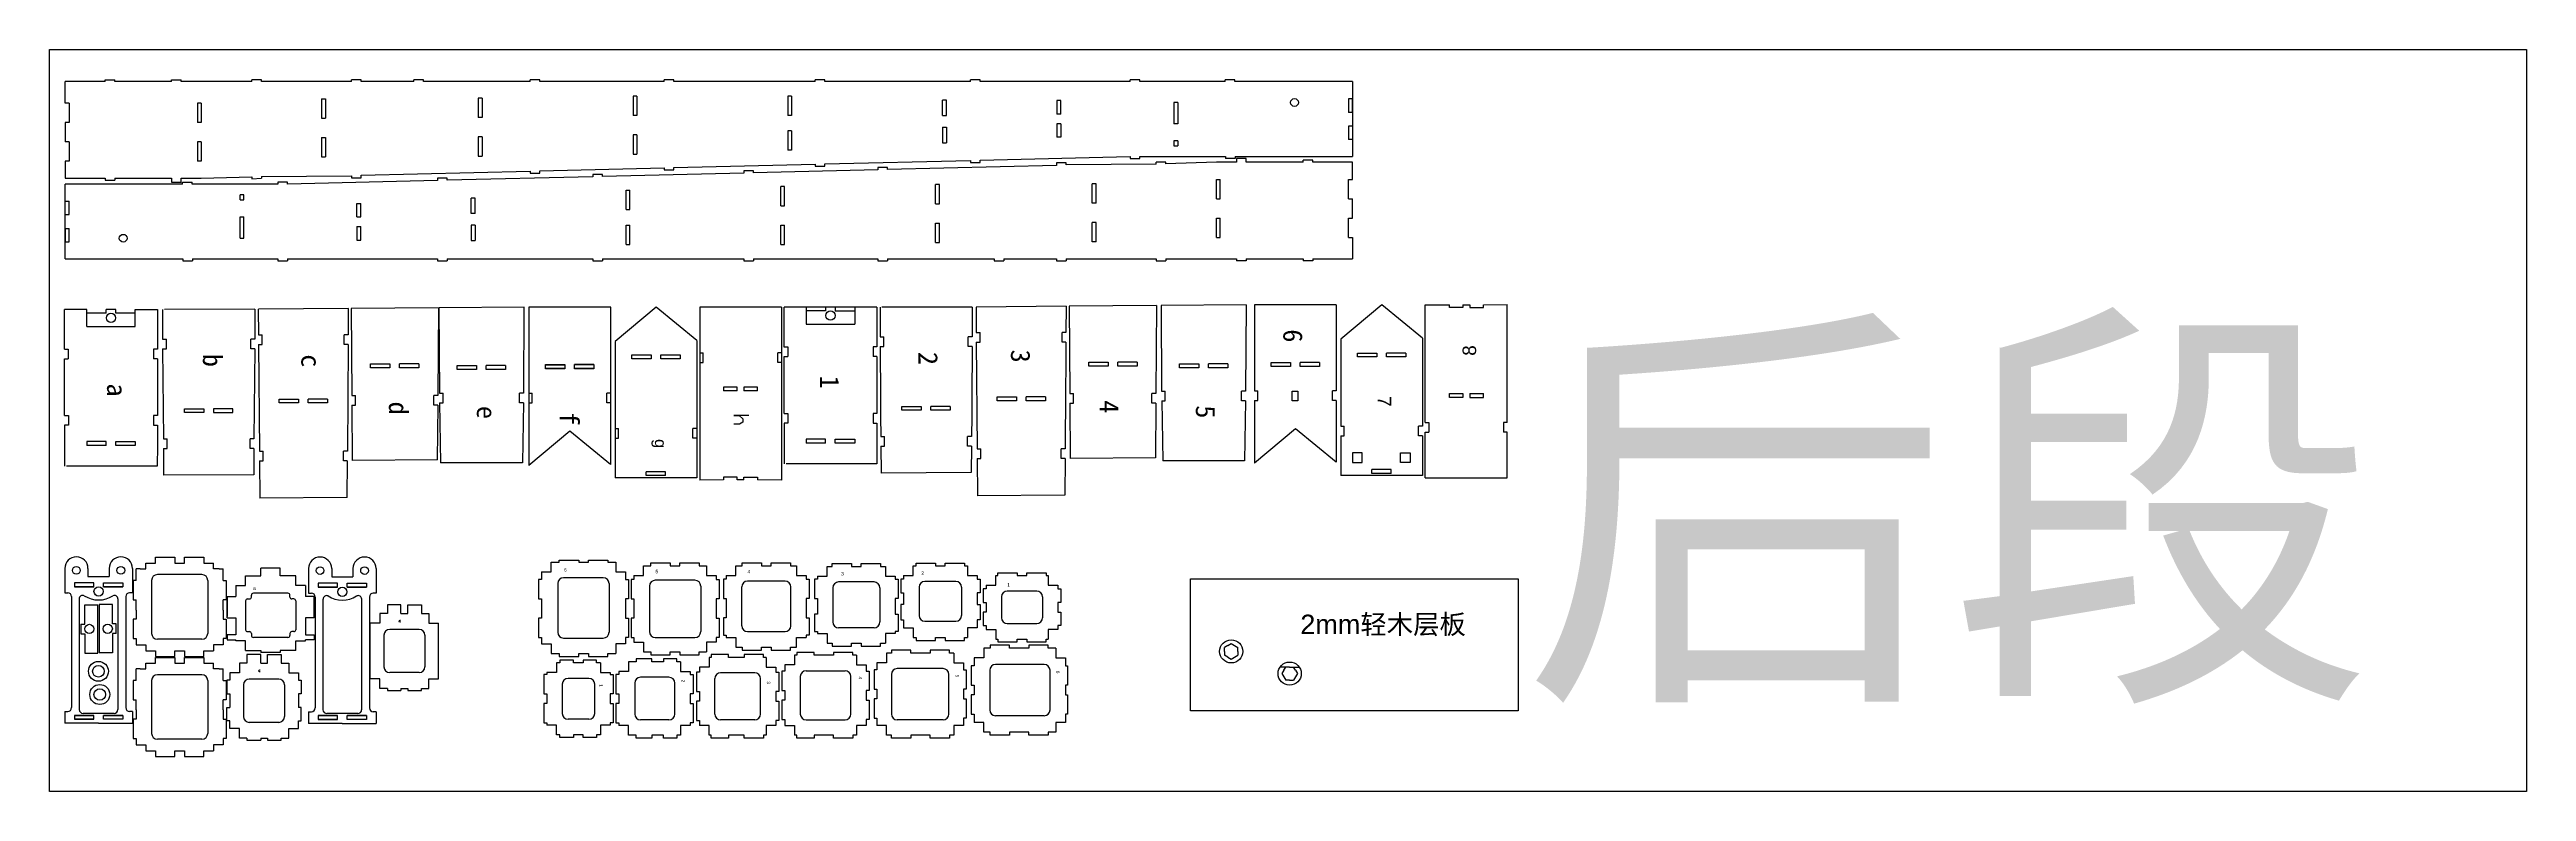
# Model space of a CAD drawing. Header units: inches. Extents: x 42 to 1322, y 5 to 389.
import ezdxf

# ---------------------------------------------------------------- set-up
doc = ezdxf.new("R2010")
doc.units = ezdxf.units.IN
doc.header["$MEASUREMENT"] = 0
doc.layers.add('7', color=7, linetype='Continuous')
doc.layers.add('LAYER01', color=7, linetype='Continuous')
doc.styles.get("Standard").update_dxf_attribs({"font": 'arial.ttf'})
doc.styles.add('样式_40', font='txt', dxfattribs={"height": 10})

msp = doc.modelspace()

# ---------------------------------------------------------------- texts
msp.add_text('后段', height=161.78).set_placement((803.2, 69.2))
at = {"insert": (688.3, 96.7), "char_height": 10, "attachment_point": 1}
msp.add_mtext_dynamic_manual_height_columns('2mm{\\fSimSun|b0|i0|c134|p34;轻木层板}', width=123.22, gutter_width=12.5, heights=[43.7], dxfattribs=at)

# ---------------------------------------------------------------- blocks, each defined once
blk = doc.blocks.new('*U29')
at = {"color": 242, "linetype": 'ByBlock', "style": '样式_40'}
blk.add_text('1', height=10, dxfattribs=at).set_placement((9540.5, 20140))
blk = doc.blocks.new('*U30')
at = {"color": 242, "linetype": 'ByBlock', "style": '样式_40'}
blk.add_text('2', height=10, dxfattribs=at).set_placement((9609.5, 20141.6))
blk = doc.blocks.new('*U31')
at = {"color": 242, "linetype": 'ByBlock', "style": '样式_40'}
blk.add_text('3', height=10, dxfattribs=at).set_placement((9694.2, 20140.3))
blk = doc.blocks.new('*U32')
at = {"color": 242, "linetype": 'ByBlock', "style": '样式_40'}
blk.add_text('4', height=10, dxfattribs=at).set_placement((9818.4, 20138.7))
blk = doc.blocks.new('*U33')
at = {"color": 242, "linetype": 'ByBlock', "style": '样式_40'}
blk.add_text('5', height=10, dxfattribs=at).set_placement((9900.1, 20141.6))
blk = doc.blocks.new('*U36')
at = {"color": 242, "linetype": 'ByBlock', "style": '样式_40'}
blk.add_text('a', height=10, dxfattribs=at).set_placement((9543.5, 19951.8))
blk = doc.blocks.new('*U37')
at = {"color": 242, "linetype": 'ByBlock', "style": '样式_40'}
blk.add_text('b', height=10, dxfattribs=at).set_placement((9609.3, 19950.8))
blk = doc.blocks.new('*U38')
at = {"color": 242, "linetype": 'ByBlock', "style": '样式_40'}
blk.add_text('c', height=10, dxfattribs=at).set_placement((9695.4, 19952.8))
blk = doc.blocks.new('*U39')
at = {"color": 242, "linetype": 'ByBlock', "style": '样式_40'}
blk.add_text('d', height=10, dxfattribs=at).set_placement((9818, 19950.8))
blk = doc.blocks.new('*U40')
at = {"color": 242, "linetype": 'ByBlock', "style": '样式_40'}
blk.add_text('e', height=10, dxfattribs=at).set_placement((9899.3, 19951.5))
blk = doc.blocks.new('*U41')
at = {"color": 242, "linetype": 'ByBlock', "style": '样式_40'}
blk.add_text('f', height=10, dxfattribs=at).set_placement((9983.1, 19948.5))
blk = doc.blocks.new('*U42')
at = {"color": 244, "linetype": 'ByBlock'}
blk.add_text('g', height=6, dxfattribs=at).set_placement((10061.3, 19953.3))
blk = doc.blocks.new('*U34')
at = {"color": 242, "linetype": 'ByBlock', "style": '样式_40'}
blk.add_text('6', height=10, dxfattribs=at).set_placement((9941.5, 20139.4))
blk = doc.blocks.new('*U35')
at = {"color": 244, "linetype": 'ByBlock'}
blk.add_text('7', height=7, dxfattribs=at).set_placement((10040.3, 20143.6))
blk = doc.blocks.new('*U43')
at = {"color": 244, "linetype": 'ByBlock'}
blk.add_text('8', height=7, dxfattribs=at).set_placement((10144.4, 20140.5))
blk = doc.blocks.new('*U44')
at = {"color": 244, "linetype": 'ByBlock'}
blk.add_text('a', height=1.8, dxfattribs=at).set_placement((10165.7, 19890.6))
blk = doc.blocks.new('*U45')
at = {"color": 244, "linetype": 'ByBlock'}
blk.add_text('1', height=1.8, dxfattribs=at).set_placement((10014.3, 19887.5))
blk = doc.blocks.new('*U46')
at = {"color": 244, "linetype": 'ByBlock'}
blk.add_text('3', height=1.8, dxfattribs=at).set_placement((9871.9, 19888.5))
blk = doc.blocks.new('*U47')
at = {"color": 244, "linetype": 'ByBlock'}
blk.add_text('4', height=1.8, dxfattribs=at).set_placement((9790, 19889.2))
blk = doc.blocks.new('*U48')
at = {"color": 244, "linetype": 'ByBlock'}
blk.add_text('5', height=1.8, dxfattribs=at).set_placement((9709.6, 19889.3))
blk = doc.blocks.new('*U49')
at = {"color": 244, "linetype": 'ByBlock'}
blk.add_text('6', height=1.8, dxfattribs=at).set_placement((9628.7, 19888.9))
blk = doc.blocks.new('*U50')
at = {"color": 244, "linetype": 'ByBlock'}
blk.add_text('2', height=1.8, dxfattribs=at).set_placement((9952.8, 19888.6))
blk = doc.blocks.new('*U51')
at = {"color": 244, "linetype": 'ByBlock'}
blk.add_text('3', height=1.8, dxfattribs=at).set_placement((9871.9, 19888.5))
blk = doc.blocks.new('*U52')
at = {"color": 244, "linetype": 'ByBlock'}
blk.add_text('4', height=1.8, dxfattribs=at).set_placement((9790, 19889.2))
blk = doc.blocks.new('*U53')
at = {"color": 244, "linetype": 'ByBlock'}
blk.add_text('5', height=1.8, dxfattribs=at).set_placement((9709.6, 19889.3))
blk = doc.blocks.new('*U54')
at = {"color": 244, "linetype": 'ByBlock'}
blk.add_text('6', height=1.8, dxfattribs=at).set_placement((9628.7, 19888.9))
blk = doc.blocks.new('*U55')
at = {"color": 244, "linetype": 'ByBlock'}
blk.add_text('2', height=1.8, dxfattribs=at).set_placement((9952.8, 19888.6))
blk = doc.blocks.new('*U56')
at = {"color": 244, "linetype": 'ByBlock'}
blk.add_text('1', height=1.8, dxfattribs=at).set_placement((10014.3, 19887.5))

# ---------------------------------------------------------------- linework, layer by layer
for p, q in [((49.7, 361.3), (49.7, 372.4)), ((70.3, 372.4), (49.7, 372.4)), ((49.7, 361.3), (49.7, 372.4)), ((70.3, 372.4), (49.7, 372.4)), ((70.3, 372.4), (70.3, 373.4)), ((70.3, 373.4), (75.3, 373.4)), ((70.3, 372.4), (70.3, 373.4)), ((70.3, 373.4), (75.3, 373.4)), ((75.3, 372.4), (75.3, 373.4)), ((75.3, 372.4), (75.3, 373.4)), ((104.7, 372.4), (75.3, 372.4)), ((104.7, 372.4), (75.3, 372.4)), ((104.7, 372.4), (104.7, 373.4)), ((104.7, 373.4), (109.7, 373.4)), ((104.7, 372.4), (104.7, 373.4)), ((104.7, 373.4), (109.7, 373.4)), ((109.7, 372.4), (109.7, 373.4)), ((109.7, 372.4), (109.7, 373.4)), ((146.2, 372.4), (109.7, 372.4)), ((146.2, 372.4), (109.7, 372.4)), ((146.2, 372.4), (146.2, 373.4)), ((151.2, 373.4), (146.2, 373.4)), ((146.2, 372.4), (146.2, 373.4)), ((151.2, 373.4), (146.2, 373.4)), ((151.2, 372.4), (151.2, 373.4)), ((151.2, 372.4), (151.2, 373.4)), ((197.7, 372.4), (151.2, 372.4)), ((197.7, 372.4), (151.2, 372.4)), ((197.7, 372.4), (197.7, 373.4)), ((202.7, 373.4), (197.7, 373.4)), ((197.7, 372.4), (197.7, 373.4)), ((202.7, 373.4), (197.7, 373.4)), ((202.7, 372.4), (202.7, 373.4)), ((202.7, 372.4), (202.7, 373.4)), ((229.9, 372.4), (202.7, 372.4)), ((229.9, 372.4), (202.7, 372.4)), ((229.9, 372.4), (229.9, 373.4)), ((234.9, 373.4), (229.9, 373.4)), ((229.9, 372.4), (229.9, 373.4)), ((234.9, 373.4), (229.9, 373.4)), ((234.9, 372.4), (234.9, 373.4)), ((234.9, 372.4), (234.9, 373.4)), ((290.1, 372.4), (234.9, 372.4)), ((290.1, 372.4), (234.9, 372.4)), ((290.1, 372.4), (290.1, 373.4)), ((295.1, 373.4), (290.1, 373.4)), ((295.1, 372.4), (295.1, 373.4)), ((359.4, 372.4), (295.1, 372.4)), ((359.4, 372.4), (295.1, 372.4)), ((359.4, 372.4), (359.4, 373.4)), ((364.4, 373.4), (359.4, 373.4)), ((359.4, 372.4), (359.4, 373.4)), ((364.4, 373.4), (359.4, 373.4)), ((364.4, 372.4), (364.4, 373.4)), ((364.4, 372.4), (364.4, 373.4)), ((437.4, 372.4), (364.4, 372.4)), ((437.4, 372.4), (364.4, 372.4)), ((437.4, 372.4), (437.4, 373.4)), ((442.4, 373.4), (437.4, 373.4)), ((442.4, 372.4), (442.4, 373.4)), ((517.8, 372.4), (442.4, 372.4)), ((517.8, 372.4), (442.4, 372.4)), ((517.8, 372.4), (517.8, 373.4)), ((522.8, 373.4), (517.8, 373.4)), ((517.8, 372.4), (517.8, 373.4)), ((522.8, 373.4), (517.8, 373.4)), ((522.8, 372.4), (522.8, 373.4)), ((522.8, 372.4), (522.8, 373.4)), ((600.3, 372.4), (522.8, 372.4)), ((600.3, 372.4), (522.8, 372.4)), ((600.3, 372.4), (600.3, 373.4)), ((605.3, 373.4), (600.3, 373.4)), ((600.3, 372.4), (600.3, 373.4)), ((605.3, 373.4), (600.3, 373.4)), ((600.3, 372.4), (600.3, 373.4)), ((605.3, 372.4), (605.3, 373.4)), ((605.3, 372.4), (605.3, 373.4)), ((605.3, 372.4), (605.3, 373.4)), ((649.4, 372.4), (605.3, 372.4)), ((649.4, 372.4), (649.4, 373.4)), ((654.4, 373.4), (649.4, 373.4)), ((649.4, 372.4), (649.4, 373.4)), ((654.4, 373.4), (649.4, 373.4)), ((649.4, 372.4), (649.4, 373.4)), ((654.4, 373.4), (649.4, 373.4)), ((654.4, 372.4), (654.4, 373.4)), ((654.4, 372.4), (654.4, 373.4)), ((654.4, 372.4), (654.4, 373.4)), ((715.3, 372.4), (654.4, 372.4)), ((715.3, 372.4), (715.3, 365.2)), ((51.7, 361.3), (49.7, 361.3)), ((51.7, 361.3), (49.7, 361.3)), ((51.7, 361.3), (51.7, 351.3)), ((51.7, 361.3), (51.7, 351.3)), ((118.1, 361.3), (118.1, 351.3)), ((120.1, 361.3), (118.1, 361.3)), ((120.1, 361.3), (120.1, 351.3)), ((182.3, 363.5), (182.3, 353.5)), ((182.3, 363.5), (184.3, 363.5)), ((184.3, 363.5), (184.3, 353.5)), ((263.3, 363.9), (263.3, 353.9)), ((265.3, 363.9), (263.3, 363.9)), ((265.3, 363.9), (265.3, 353.9)), ((343.3, 364.9), (343.3, 354.9)), ((345.3, 364.9), (343.3, 364.9)), ((345.3, 364.9), (345.3, 354.9)), ((423.3, 364.9), (423.3, 354.9)), ((425.3, 364.9), (423.3, 364.9)), ((425.3, 364.9), (425.3, 354.9)), ((624.9, 361.6), (622.9, 361.6)), ((51.7, 351.3), (49.7, 351.3)), ((49.7, 351.3), (49.7, 341.3)), ((51.7, 351.3), (49.7, 351.3)), ((49.7, 351.3), (49.7, 341.3)), ((120.1, 351.3), (118.1, 351.3)), ((182.3, 353.5), (184.3, 353.5)), ((265.3, 353.9), (263.3, 353.9)), ((345.3, 354.9), (343.3, 354.9)), ((425.3, 354.9), (423.3, 354.9)), ((425.3, 346.9), (423.3, 346.9)), ((423.3, 346.9), (423.3, 336.9)), ((425.3, 346.9), (425.3, 336.9)), ((503.3, 354.8), (505.3, 354.8)), ((503.3, 348.8), (505.3, 348.8)), ((564.5, 355.6), (562.5, 355.6)), ((564.5, 350.6), (562.5, 350.6)), ((715.3, 356.5), (713.3, 356.5)), ((715.3, 349.4), (713.3, 349.4)), ((51.7, 341.3), (49.7, 341.3)), ((51.7, 341.3), (49.7, 341.3)), ((51.7, 341.3), (51.7, 331.3)), ((51.7, 341.3), (51.7, 331.3)), ((120.1, 341.3), (118.1, 341.3)), ((118.1, 341.3), (118.1, 331.3)), ((120.1, 341.3), (120.1, 331.3)), ((182.3, 343.5), (184.3, 343.5)), ((182.3, 343.5), (182.3, 333.5)), ((182.3, 333.5), (184.3, 333.5)), ((184.3, 343.5), (184.3, 333.5)), ((265.3, 343.9), (263.3, 343.9)), ((263.3, 343.9), (263.3, 333.9)), ((265.3, 343.9), (265.3, 333.9)), ((345.3, 344.9), (343.3, 344.9)), ((343.3, 344.9), (343.3, 334.9)), ((345.3, 344.9), (345.3, 334.9)), ((425.3, 336.9), (423.3, 336.9)), ((624.9, 341.8), (622.9, 341.8)), ((649.6, 333.6), (649.6, 332.6)), ((649.6, 333.6), (649.6, 332.6)), ((654.6, 333.6), (654.6, 332.7)), ((654.6, 333.6), (654.6, 332.7)), ((51.7, 331.3), (49.7, 331.3)), ((49.7, 331.3), (49.7, 322.4)), ((51.7, 331.3), (49.7, 331.3)), ((49.7, 331.3), (49.7, 322.4)), ((49.7, 322.4), (70.3, 322.4)), ((49.7, 322.4), (70.3, 322.4)), ((70.3, 322.4), (70.3, 321.4)), ((70.3, 322.4), (70.3, 321.4)), ((70.3, 321.4), (75.3, 321.4)), ((70.3, 321.4), (75.3, 321.4)), ((75.3, 322.4), (104.7, 322.4)), ((75.3, 322.4), (75.3, 321.4)), ((75.3, 322.4), (104.7, 322.4)), ((75.3, 322.4), (75.3, 321.4)), ((104.7, 322.4), (104.7, 320.4)), ((104.7, 322.4), (104.7, 320.4)), ((104.7, 320.4), (109.6, 320.4)), ((104.7, 320.4), (109.6, 320.4)), ((109.6, 320.4), (109.6, 322.4)), ((109.6, 322.4), (120.1, 322.4)), ((109.6, 320.4), (109.6, 322.4)), ((109.6, 322.4), (120.1, 322.4)), ((110.4, 319.4), (110.4, 320.4)), ((110.4, 320.4), (115.4, 320.4)), ((110.4, 319.4), (110.4, 320.4)), ((110.4, 320.4), (115.4, 320.4)), ((115.4, 319.4), (115.4, 320.4)), ((115.4, 319.4), (115.4, 320.4)), ((120.1, 331.3), (118.1, 331.3)), ((120.1, 322.4), (146.2, 323.2)), ((120.1, 322.4), (146.2, 323.2)), ((146.2, 323.2), (146.2, 322.2)), ((146.2, 323.2), (146.2, 322.2)), ((146.2, 322.2), (151.2, 322.4)), ((146.2, 322.2), (151.2, 322.4)), ((151.2, 323.4), (197.7, 323.6)), ((151.2, 323.4), (151.2, 322.4)), ((151.2, 323.4), (151.2, 322.4)), ((613.8, 329.7), (567.3, 329.4)), ((618.8, 330.8), (613.8, 330.7)), ((618.8, 330.8), (613.8, 330.7)), ((613.8, 329.7), (613.8, 330.7)), ((613.8, 329.7), (613.8, 330.7)), ((618.8, 329.8), (618.8, 330.8)), ((618.8, 329.8), (618.8, 330.8)), ((644.9, 330.7), (618.8, 329.8)), ((644.9, 330.7), (618.8, 329.8)), ((655.4, 330.7), (644.9, 330.7)), ((655.4, 330.7), (644.9, 330.7)), ((644.9, 321.7), (646.9, 321.7)), ((644.9, 311.7), (644.9, 321.7)), ((646.9, 311.7), (646.9, 321.7)), ((654.6, 332.7), (649.6, 332.6)), ((654.6, 332.7), (649.6, 332.6)), ((660.3, 332.7), (655.4, 332.7)), ((655.4, 332.7), (655.4, 330.7)), ((660.3, 332.7), (655.4, 332.7)), ((655.4, 332.7), (655.4, 330.7)), ((660.3, 330.7), (660.3, 332.7)), ((660.3, 330.7), (660.3, 332.7)), ((689.7, 330.7), (660.3, 330.7)), ((689.7, 330.7), (660.3, 330.7)), ((694.7, 331.7), (689.7, 331.7)), ((689.7, 330.7), (689.7, 331.7)), ((694.7, 331.7), (689.7, 331.7)), ((689.7, 330.7), (689.7, 331.7)), ((694.7, 330.7), (694.7, 331.7)), ((694.7, 330.7), (694.7, 331.7)), ((715.3, 330.7), (694.7, 330.7)), ((715.3, 330.7), (694.7, 330.7)), ((713.3, 321.7), (715.3, 321.7)), ((713.3, 311.7), (713.3, 321.7)), ((713.3, 321.7), (715.3, 321.7)), ((713.3, 311.7), (713.3, 321.7)), ((715.3, 321.7), (715.3, 330.7)), ((715.3, 321.7), (715.3, 330.7)), ((140.1, 311.2), (142.1, 311.2)), ((339.7, 316.2), (341.7, 316.2)), ((339.7, 306.2), (339.7, 316.2)), ((341.7, 306.2), (341.7, 316.2)), ((419.7, 308.1), (419.7, 318.1)), ((419.7, 308.1), (421.7, 308.1)), ((421.7, 308.1), (421.7, 318.1)), ((499.7, 309.1), (499.7, 319.1)), ((499.7, 309.1), (501.7, 309.1)), ((501.7, 309.1), (501.7, 319.1)), ((582.7, 319.5), (580.7, 319.5)), ((580.7, 309.5), (580.7, 319.5)), ((582.7, 309.5), (580.7, 309.5)), ((582.7, 309.5), (582.7, 319.5)), ((644.9, 311.7), (646.9, 311.7)), ((713.3, 311.7), (715.3, 311.7)), ((713.3, 311.7), (715.3, 311.7)), ((715.3, 301.7), (715.3, 311.7)), ((715.3, 301.7), (715.3, 311.7)), ((49.7, 303.6), (51.7, 303.6)), ((49.7, 296.5), (51.7, 296.5)), ((200.5, 302.4), (202.5, 302.4)), ((200.5, 297.4), (202.5, 297.4)), ((261.7, 304.2), (259.7, 304.2)), ((261.7, 298.2), (259.7, 298.2)), ((339.7, 306.2), (341.7, 306.2)), ((339.7, 288.2), (339.7, 298.2)), ((339.7, 298.2), (341.7, 298.2)), ((341.7, 288.2), (341.7, 298.2)), ((419.7, 288.1), (419.7, 298.1)), ((419.7, 298.1), (421.7, 298.1)), ((421.7, 288.1), (421.7, 298.1)), ((499.7, 289.1), (499.7, 299.1)), ((499.7, 299.1), (501.7, 299.1)), ((501.7, 289.1), (501.7, 299.1)), ((580.7, 289.5), (580.7, 299.5)), ((582.7, 299.5), (580.7, 299.5)), ((582.7, 289.5), (582.7, 299.5)), ((644.9, 291.7), (644.9, 301.7)), ((644.9, 301.7), (646.9, 301.7)), ((646.9, 291.7), (646.9, 301.7)), ((713.3, 291.7), (713.3, 301.7)), ((713.3, 301.7), (715.3, 301.7)), ((713.3, 291.7), (713.3, 301.7)), ((713.3, 301.7), (715.3, 301.7)), ((49.7, 280.7), (49.7, 287.8)), ((140.1, 291.4), (142.1, 291.4)), ((339.7, 288.2), (341.7, 288.2)), ((419.7, 288.1), (421.7, 288.1)), ((499.7, 289.1), (501.7, 289.1)), ((582.7, 289.5), (580.7, 289.5)), ((644.9, 291.7), (646.9, 291.7)), ((713.3, 291.7), (715.3, 291.7)), ((713.3, 291.7), (715.3, 291.7)), ((715.3, 291.7), (715.3, 280.7)), ((715.3, 291.7), (715.3, 280.7)), ((49.7, 280.7), (110.6, 280.7)), ((110.6, 280.7), (110.6, 279.7)), ((110.6, 280.7), (110.6, 279.7)), ((110.6, 280.7), (110.6, 279.7)), ((110.6, 279.7), (115.6, 279.7)), ((110.6, 279.7), (115.6, 279.7)), ((110.6, 279.7), (115.6, 279.7)), ((115.6, 280.7), (159.7, 280.7)), ((115.6, 280.7), (115.6, 279.7)), ((115.6, 280.7), (115.6, 279.7)), ((115.6, 280.7), (115.6, 279.7)), ((159.7, 280.7), (159.7, 279.7)), ((159.7, 280.7), (159.7, 279.7)), ((159.7, 280.7), (159.7, 279.7)), ((159.7, 279.7), (164.7, 279.7)), ((159.7, 279.7), (164.7, 279.7)), ((164.7, 280.7), (242.2, 280.7)), ((164.7, 280.7), (164.7, 279.7)), ((164.7, 280.7), (242.2, 280.7)), ((164.7, 280.7), (164.7, 279.7)), ((164.7, 280.7), (164.7, 279.7)), ((242.2, 280.7), (242.2, 279.7)), ((242.2, 280.7), (242.2, 279.7)), ((242.2, 279.7), (247.2, 279.7)), ((242.2, 279.7), (247.2, 279.7)), ((247.2, 280.7), (322.6, 280.7)), ((247.2, 280.7), (247.2, 279.7)), ((247.2, 280.7), (322.6, 280.7)), ((247.2, 280.7), (247.2, 279.7)), ((322.6, 280.7), (322.6, 279.7)), ((322.6, 280.7), (322.6, 279.7)), ((322.6, 279.7), (327.6, 279.7)), ((322.6, 279.7), (327.6, 279.7)), ((327.6, 280.7), (400.6, 280.7)), ((327.6, 280.7), (327.6, 279.7)), ((327.6, 280.7), (400.6, 280.7)), ((327.6, 280.7), (327.6, 279.7)), ((400.6, 280.7), (400.6, 279.7)), ((400.6, 280.7), (400.6, 279.7)), ((400.6, 279.7), (405.6, 279.7)), ((400.6, 279.7), (405.6, 279.7)), ((405.6, 280.7), (469.9, 280.7)), ((405.6, 280.7), (405.6, 279.7)), ((405.6, 280.7), (469.9, 280.7)), ((405.6, 280.7), (405.6, 279.7)), ((469.9, 280.7), (469.9, 279.7)), ((469.9, 280.7), (469.9, 279.7)), ((469.9, 279.7), (474.9, 279.7)), ((469.9, 279.7), (474.9, 279.7)), ((474.9, 280.7), (530.1, 280.7)), ((474.9, 280.7), (474.9, 279.7)), ((474.9, 280.7), (530.1, 280.7)), ((474.9, 280.7), (474.9, 279.7)), ((530.1, 280.7), (530.1, 279.7)), ((530.1, 280.7), (530.1, 279.7)), ((530.1, 279.7), (535.1, 279.7)), ((530.1, 279.7), (535.1, 279.7)), ((535.1, 280.7), (562.3, 280.7)), ((535.1, 280.7), (535.1, 279.7)), ((535.1, 280.7), (562.3, 280.7)), ((535.1, 280.7), (535.1, 279.7)), ((562.3, 280.7), (562.3, 279.7)), ((562.3, 280.7), (562.3, 279.7)), ((562.3, 279.7), (567.3, 279.7)), ((562.3, 279.7), (567.3, 279.7)), ((567.3, 280.7), (613.8, 280.7)), ((567.3, 280.7), (567.3, 279.7)), ((567.3, 280.7), (613.8, 280.7)), ((567.3, 280.7), (567.3, 279.7)), ((613.8, 280.7), (613.8, 279.7)), ((613.8, 280.7), (613.8, 279.7)), ((613.8, 279.7), (618.8, 279.7)), ((613.8, 279.7), (618.8, 279.7)), ((618.8, 280.7), (655.3, 280.7)), ((618.8, 280.7), (618.8, 279.7)), ((618.8, 280.7), (655.3, 280.7)), ((618.8, 280.7), (618.8, 279.7)), ((655.3, 280.7), (655.3, 279.7)), ((655.3, 280.7), (655.3, 279.7)), ((660.3, 279.7), (655.3, 279.7)), ((660.3, 279.7), (655.3, 279.7)), ((660.3, 280.7), (689.7, 280.7)), ((660.3, 280.7), (660.3, 279.7)), ((660.3, 280.7), (689.7, 280.7)), ((660.3, 280.7), (660.3, 279.7)), ((689.7, 280.7), (689.7, 279.7)), ((689.7, 280.7), (689.7, 279.7)), ((694.7, 279.7), (689.7, 279.7)), ((694.7, 279.7), (689.7, 279.7)), ((694.7, 280.7), (715.3, 280.7)), ((694.7, 280.7), (694.7, 279.7)), ((694.7, 280.7), (715.3, 280.7)), ((694.7, 280.7), (694.7, 279.7)), ((567.2, 256.2), (520.7, 255.8)), ((567.2, 256.2), (567.1, 242.6)), ((613.9, 256.6), (568.8, 256.2)), ((568.8, 256.2), (569.1, 211.1)), ((613.9, 256.6), (613.6, 211.1)), ((616.3, 256.6), (616.6, 212.3)), ((660.3, 256.9), (616.4, 256.6)), ((660.3, 256.9), (659.9, 212.3)), ((706.9, 257), (664.6, 257)), ((730.4, 257), (709.2, 239.2)), ((751.4, 239.7), (730.4, 257)), ((752.9, 257), (765.4, 257)), ((765.4, 255.6), (765.4, 257)), ((772.4, 257), (772.4, 255.6)), ((775.9, 257), (775.9, 255.6)), ((783, 255.6), (783, 257)), ((49.4, 234), (49.4, 254.6)), ((60.9, 254.6), (49.4, 254.6)), ((60.9, 245.8), (60.9, 254.6)), ((70.9, 252.6), (60.9, 252.6)), ((60.9, 245.8), (85.9, 245.8)), ((70.9, 252.6), (70.9, 254.6)), ((75.9, 254.6), (70.9, 254.6)), ((75.9, 252.6), (75.9, 254.6)), ((85.9, 252.6), (75.9, 252.6)), ((85.9, 245.8), (85.9, 254.6)), ((85.9, 254.6), (97.4, 254.6)), ((97.4, 254.6), (97.4, 234)), ((100, 254.6), (100.1, 239.2)), ((147.8, 254.7), (101, 254.6)), ((147.8, 254.7), (147.7, 239.2)), ((149.5, 254.7), (149.6, 241.4)), ((196.2, 255), (149.6, 254.7)), ((196.1, 255), (196, 241.4)), ((242.8, 255.4), (197.5, 255.1)), ((197.5, 255.1), (197.9, 210)), ((242.7, 255.4), (242.4, 210)), ((242.9, 255.4), (243.3, 211.2)), ((287, 255.8), (243.1, 255.4)), ((286.9, 255.8), (286.6, 211.2)), ((331.7, 255.8), (289.4, 255.8)), ((331.8, 255.8), (289.6, 255.8)), ((355.2, 255.8), (334, 238)), ((376.3, 238.5), (355.2, 255.8)), ((420.1, 255.8), (377.8, 255.8)), ((432.9, 255.8), (421.4, 255.8)), ((421.4, 235.2), (421.4, 255.8)), ((432.9, 255.8), (432.9, 253.8)), ((432.9, 253.8), (432.9, 247)), ((442.9, 253.8), (432.9, 253.8)), ((432.9, 247), (457.9, 247)), ((447.9, 255.8), (442.9, 255.8)), ((442.9, 255.8), (442.9, 253.8)), ((447.9, 255.8), (447.9, 253.8)), ((447.9, 253.8), (457.9, 253.8)), ((469.4, 255.8), (457.9, 255.8)), ((457.9, 255.8), (457.9, 253.8)), ((457.9, 253.8), (457.9, 247)), ((469.4, 255.8), (469.4, 235.2)), ((471, 255.8), (471, 240.4)), ((518.7, 255.8), (471.9, 255.8)), ((518.7, 255.8), (518.7, 240.4)), ((520.7, 255.8), (520.8, 242.6)), ((772.4, 255.6), (765.4, 255.6)), ((775.9, 255.6), (783, 255.6)), ((49.3, 234), (51.3, 234)), ((51.3, 234), (51.3, 229)), ((97.4, 234), (95.4, 234)), ((95.4, 234), (95.4, 229)), ((100.1, 239.2), (102.1, 239.2)), ((100.1, 234.2), (102.1, 234.2)), ((100.1, 234.2), (100.5, 187.7)), ((102.1, 234.2), (102.1, 239.2)), ((147.7, 239.2), (145.7, 239.2)), ((145.7, 234.2), (145.7, 239.2)), ((147.7, 234.2), (145.7, 234.2)), ((147.7, 234.2), (147.3, 187.7)), ((149.6, 241.4), (151.6, 241.4)), ((149.7, 236.4), (151.6, 236.4)), ((149.7, 236.4), (150.1, 181.2)), ((151.6, 236.4), (151.6, 241.4)), ((196, 241.4), (194, 241.4)), ((194, 236.4), (194, 241.4)), ((196, 236.4), (194, 236.4)), ((196, 236.4), (195.6, 181.2)), ((342.6, 229), (342.6, 231)), ((342.6, 231), (352.6, 231)), ((352.6, 231), (352.6, 229)), ((357.6, 229), (357.6, 231)), ((367.6, 231), (367.6, 229)), ((377.8, 232.2), (379.6, 232.2)), ((379.6, 227.2), (379.6, 232.2)), ((420.1, 232.2), (418.2, 232.2)), ((418.2, 227.2), (418.2, 232.2)), ((421.3, 235.2), (423.3, 235.2)), ((423.3, 235.2), (423.3, 230.2)), ((469.4, 235.2), (467.4, 235.2)), ((467.4, 235.2), (467.4, 230.2)), ((471, 240.4), (473, 240.4)), ((471.1, 235.4), (471.1, 226.8)), ((471.1, 235.4), (473, 235.4)), ((473, 235.4), (473, 240.4)), ((518.7, 240.4), (516.6, 240.4)), ((516.6, 235.4), (516.6, 240.4)), ((518.6, 235.4), (516.6, 235.4)), ((518.6, 235.4), (518.6, 226.8)), ((520.8, 242.6), (522.7, 242.6)), ((520.8, 237.6), (522.7, 237.6)), ((520.8, 237.6), (521.2, 182.4)), ((522.7, 237.6), (522.7, 242.6)), ((567.1, 242.6), (565.1, 242.6)), ((565.1, 237.6), (565.1, 242.6)), ((567.1, 237.6), (565.1, 237.6)), ((567.1, 237.6), (567, 225.7)), ((717.9, 230), (717.9, 232)), ((717.9, 232), (727.9, 232)), ((727.9, 232), (727.9, 230)), ((732.9, 230), (732.9, 232)), ((742.9, 232), (732.9, 232)), ((742.9, 232), (742.9, 230)), ((49.3, 229), (51.3, 229)), ((49.4, 199.7), (49.4, 229)), ((97.4, 229), (95.4, 229)), ((97.4, 229), (97.4, 199.7)), ((207.6, 224.4), (207.6, 226.4)), ((207.6, 226.4), (217.6, 226.4)), ((217.6, 224.4), (207.6, 224.4)), ((217.6, 226.4), (217.6, 224.4)), ((222.6, 224.4), (222.6, 226.4)), ((232.6, 226.4), (222.6, 226.4)), ((232.6, 224.4), (222.6, 224.4)), ((232.6, 226.4), (232.6, 224.4)), ((252.4, 223.5), (252.4, 225.5)), ((252.4, 225.5), (262.4, 225.5)), ((262.4, 223.5), (252.4, 223.5)), ((262.4, 225.5), (262.4, 223.5)), ((267.4, 223.5), (267.4, 225.5)), ((277.4, 225.5), (267.4, 225.5)), ((277.4, 223.5), (267.4, 223.5)), ((277.4, 225.5), (277.4, 223.5)), ((298.1, 224), (298.1, 226)), ((298.1, 226), (308.1, 226)), ((298.1, 223.9), (298.1, 225.9)), ((298.1, 225.9), (308.1, 225.9)), ((308.1, 224), (298.1, 224)), ((308.1, 223.9), (298.1, 223.9)), ((308.1, 226), (308.1, 224)), ((308.1, 225.9), (308.1, 223.9)), ((313.1, 224), (313.1, 226)), ((323.1, 226), (313.1, 226)), ((313.1, 223.9), (313.1, 225.9)), ((323.1, 225.9), (313.1, 225.9)), ((323.1, 224), (313.1, 224)), ((323.1, 223.9), (313.1, 223.9)), ((323.1, 226), (323.1, 224)), ((323.1, 225.9), (323.1, 223.9)), ((352.6, 229), (342.6, 229)), ((367.6, 229), (357.6, 229)), ((377.8, 227.2), (379.6, 227.2)), ((420.1, 227.2), (418.2, 227.2)), ((421.4, 200.8), (421.4, 230.2)), ((421.4, 230.2), (423.3, 230.2)), ((469.4, 230.2), (467.4, 230.2)), ((469.4, 230.2), (469.4, 200.8)), ((471.1, 226.8), (471.2, 217)), ((518.6, 226.8), (518.5, 217)), ((567, 225.7), (566.9, 213)), ((578.9, 225.3), (578.9, 227.3)), ((578.9, 227.3), (588.9, 227.3)), ((588.9, 225.3), (578.9, 225.3)), ((588.9, 227.3), (588.9, 225.3)), ((593.9, 225.3), (593.9, 227.3)), ((603.9, 227.3), (593.9, 227.3)), ((603.9, 225.3), (593.9, 225.3)), ((603.9, 227.3), (603.9, 225.3)), ((625.8, 224.4), (625.8, 226.4)), ((625.8, 226.4), (635.8, 226.4)), ((635.8, 224.4), (625.8, 224.4)), ((635.8, 226.4), (635.8, 224.4)), ((640.8, 224.4), (640.8, 226.4)), ((650.8, 226.4), (640.8, 226.4)), ((650.8, 224.4), (640.8, 224.4)), ((650.8, 226.4), (650.8, 224.4)), ((673.2, 225.1), (673.2, 227.1)), ((673.2, 227.1), (683.2, 227.1)), ((683.2, 225.1), (673.2, 225.1)), ((683.2, 227.1), (683.2, 225.1)), ((688.2, 225.1), (688.2, 227.1)), ((698.2, 227.1), (688.2, 227.1)), ((698.2, 225.1), (688.2, 225.1)), ((698.2, 227.1), (698.2, 225.1)), ((727.9, 230), (717.9, 230)), ((742.9, 230), (732.9, 230)), ((160.3, 206.2), (160.3, 208.2)), ((160.3, 208.2), (170.3, 208.2)), ((170.3, 206.2), (160.3, 206.2)), ((170.3, 208.2), (170.3, 206.2)), ((175.3, 206.2), (175.3, 208.2)), ((185.3, 208.2), (175.3, 208.2)), ((185.3, 206.2), (175.3, 206.2)), ((185.3, 208.2), (185.3, 206.2)), ((197.9, 210), (199.8, 210)), ((197.9, 205), (199.8, 205)), ((197.9, 205), (198.1, 176.4)), ((199.8, 205), (199.8, 210)), ((242.4, 210), (240.4, 210)), ((240.4, 205), (240.4, 210)), ((242.3, 205), (240.4, 205)), ((242.3, 205), (242.1, 176.7)), ((243.3, 211.2), (245.2, 211.2)), ((243.3, 206.2), (245.2, 206.2)), ((243.3, 206.2), (243.8, 175.2)), ((245.2, 206.2), (245.2, 211.2)), ((286.6, 211.2), (284.6, 211.2)), ((284.6, 206.2), (284.6, 211.2)), ((286.6, 206.2), (284.6, 206.2)), ((286.6, 206.2), (286.1, 175.2)), ((289.4, 211.3), (291.1, 211.3)), ((289.4, 206.3), (291.1, 206.3)), ((291.1, 206.3), (291.1, 211.3)), ((331.7, 211.3), (329.7, 211.3)), ((329.7, 206.3), (329.7, 211.3)), ((331.7, 206.3), (329.7, 206.3)), ((397.1, 214.4), (390, 214.4)), ((397.1, 212.4), (390, 212.4)), ((397.1, 212.4), (397.1, 214.4)), ((407.7, 214.4), (400.6, 214.4)), ((407.7, 212.4), (400.6, 212.4)), ((407.7, 212.4), (407.7, 214.4)), ((471.2, 217), (471.3, 199.4)), ((518.5, 217), (518.4, 199.4)), ((531.5, 207.3), (531.5, 209.3)), ((531.5, 209.3), (541.5, 209.3)), ((541.5, 207.3), (531.5, 207.3)), ((541.5, 209.3), (541.5, 207.3)), ((546.5, 207.3), (546.5, 209.3)), ((556.5, 209.3), (546.5, 209.3)), ((556.5, 207.3), (546.5, 207.3)), ((556.5, 209.3), (556.5, 207.3)), ((566.9, 213), (566.7, 182.4)), ((569.1, 211.1), (571, 211.1)), ((569.2, 206.1), (571, 206.1)), ((569.2, 206.1), (569.4, 177.5)), ((571, 206.1), (571, 211.1)), ((613.6, 211.1), (611.6, 211.1)), ((611.6, 206.1), (611.6, 211.1)), ((613.6, 206.1), (611.6, 206.1)), ((613.6, 206.1), (613.4, 177.8)), ((616.6, 212.3), (618.4, 212.3)), ((616.7, 207.3), (618.4, 207.3)), ((616.7, 207.3), (617.2, 176.3)), ((618.4, 207.3), (618.4, 212.3)), ((659.9, 212.3), (657.9, 212.3)), ((657.9, 207.3), (657.9, 212.3)), ((659.9, 207.3), (657.9, 207.3)), ((659.9, 207.3), (659.5, 176.3)), ((664.6, 212.5), (666.3, 212.5)), ((664.6, 207.5), (666.3, 207.5)), ((666.3, 207.5), (666.3, 212.5)), ((706.9, 212.5), (704.9, 212.5)), ((704.9, 207.5), (704.9, 212.5)), ((706.9, 207.5), (704.9, 207.5)), ((765.4, 209), (765.4, 211)), ((765.4, 211), (772.4, 211)), ((772.4, 209), (765.4, 209)), ((772.4, 211), (772.4, 209)), ((775.9, 211), (775.9, 209)), ((775.9, 211), (783, 211)), ((775.9, 209), (783, 209)), ((49.4, 199.7), (51.4, 199.7)), ((51.4, 194.7), (49.4, 194.7)), ((49.4, 194.7), (49.4, 184.2)), ((51.4, 199.7), (51.4, 194.7)), ((97.4, 199.7), (95.4, 199.7)), ((95.4, 199.7), (95.4, 194.7)), ((95.4, 194.7), (97.4, 194.7)), ((97.4, 194.7), (97.4, 184.2)), ((111.4, 201.2), (111.4, 203.2)), ((111.4, 203.2), (121.4, 203.2)), ((121.4, 201.2), (111.4, 201.2)), ((121.4, 203.2), (121.4, 201.2)), ((126.4, 203.2), (126.4, 201.2)), ((136.4, 203.2), (126.4, 203.2)), ((126.4, 201.2), (136.4, 201.2)), ((136.4, 201.2), (136.4, 203.2)), ((334, 192.9), (335.8, 192.9)), ((335.8, 187.9), (335.8, 192.9)), ((376.3, 192.9), (374.3, 192.9)), ((374.3, 187.9), (374.3, 192.9)), ((421.4, 200.8), (423.4, 200.8)), ((423.4, 195.8), (421.4, 195.8)), ((421.4, 195.8), (421.5, 174.7)), ((423.4, 200.8), (423.4, 195.8)), ((469.4, 200.8), (467.4, 200.8)), ((467.4, 200.8), (467.4, 195.8)), ((467.4, 195.8), (469.4, 195.8)), ((469.4, 195.8), (469.3, 174.7)), ((471.3, 199.4), (471.4, 188.9)), ((482.3, 202.4), (482.3, 204.4)), ((482.3, 204.4), (492.3, 204.4)), ((492.3, 202.4), (482.3, 202.4)), ((492.3, 204.4), (492.3, 202.4)), ((497.3, 202.4), (497.3, 204.4)), ((507.3, 204.4), (497.3, 204.4)), ((507.3, 202.4), (497.3, 202.4)), ((507.3, 204.4), (507.3, 202.4)), ((518.4, 199.4), (518.3, 188.9)), ((685.9, 192.8), (664.6, 175)), ((706.9, 175.5), (685.9, 192.8)), ((709.2, 194.2), (710.9, 194.2)), ((710.9, 189.2), (710.9, 194.2)), ((751.4, 194.2), (749.5, 194.2)), ((749.5, 189.2), (749.5, 194.2)), ((752.9, 196.1), (754.8, 196.1)), ((754.8, 196.1), (754.8, 191.1)), ((795.2, 196.1), (793.4, 196.1)), ((793.4, 196.1), (793.4, 191.1)), ((49.4, 184.2), (49.4, 173.5)), ((70.9, 186.2), (60.9, 186.2)), ((60.9, 186.2), (60.9, 184.2)), ((70.9, 184.2), (60.9, 184.2)), ((70.9, 184.2), (70.9, 186.2)), ((75.9, 184.2), (75.9, 186.2)), ((75.9, 186.2), (85.9, 186.2)), ((85.9, 184.2), (75.9, 184.2)), ((85.9, 186.2), (85.9, 184.2)), ((97.4, 184.2), (97.3, 173.5)), ((100.5, 187.7), (102.4, 187.7)), ((100.5, 182.7), (102.4, 182.7)), ((100.5, 182.7), (100.6, 168.8)), ((102.4, 182.7), (102.4, 187.7)), ((147.3, 187.7), (145.3, 187.7)), ((145.3, 182.7), (145.3, 187.7)), ((147.3, 182.7), (145.3, 182.7)), ((147.3, 182.7), (147.2, 169.1)), ((150.1, 181.2), (152, 181.2)), ((152, 176.2), (152, 181.2)), ((195.6, 181.2), (193.6, 181.2)), ((193.6, 176.2), (193.6, 181.2)), ((310.7, 191.6), (289.4, 173.8)), ((331.7, 174.3), (310.7, 191.6)), ((334, 187.9), (335.8, 187.9)), ((376.3, 187.9), (374.3, 187.9)), ((442.9, 187.4), (432.9, 187.4)), ((432.9, 187.4), (432.9, 185.4)), ((442.9, 185.4), (432.9, 185.4)), ((442.9, 185.4), (442.9, 187.4)), ((447.9, 185.4), (447.9, 187.4)), ((447.9, 187.4), (457.9, 187.4)), ((457.9, 185.4), (447.9, 185.4)), ((457.9, 187.4), (457.9, 185.4)), ((471.4, 188.9), (473.4, 188.9)), ((471.5, 183.9), (473.4, 183.9)), ((471.5, 183.9), (471.6, 169.9)), ((473.4, 183.9), (473.4, 188.9)), ((518.3, 188.9), (516.3, 188.9)), ((516.3, 183.9), (516.3, 188.9)), ((518.3, 183.9), (516.3, 183.9)), ((518.3, 183.9), (518.2, 170.3)), ((521.2, 182.4), (523.1, 182.4)), ((523.1, 177.4), (523.1, 182.4)), ((566.7, 182.4), (564.7, 182.4)), ((564.7, 177.4), (564.7, 182.4)), ((709.2, 189.2), (710.9, 189.2)), ((751.4, 189.2), (749.5, 189.2)), ((752.9, 191.1), (754.8, 191.1)), ((795.2, 191.1), (793.4, 191.1)), ((97.3, 173.5), (50.4, 173.5)), ((147.2, 169.1), (100.6, 168.8)), ((150.1, 176.2), (152, 176.2)), ((150.1, 176.2), (150.3, 157)), ((195.5, 176.2), (193.6, 176.2)), ((195.5, 176.2), (195.4, 157.3)), ((242.2, 176.7), (198.3, 176.4)), ((286.1, 175.2), (243.8, 175.2)), ((286.2, 175.2), (243.9, 175.2)), ((376.3, 167.5), (334, 167.5)), ((350.1, 168.6), (350.1, 170.6)), ((360.1, 168.6), (350.1, 168.6)), ((360.1, 168.6), (360.1, 170.6)), ((397.1, 167.8), (390, 167.8)), ((390, 167.8), (390, 166.4)), ((397.1, 166.4), (397.1, 167.8)), ((400.6, 166.4), (400.6, 167.8)), ((400.6, 167.8), (407.7, 167.8)), ((407.7, 167.8), (407.7, 166.4)), ((469.3, 174.7), (422.4, 174.7)), ((518.2, 170.3), (471.6, 169.9)), ((521.3, 177.4), (523.1, 177.4)), ((521.3, 177.4), (521.4, 158.1)), ((566.7, 177.4), (564.7, 177.4)), ((566.7, 177.4), (566.6, 158.5)), ((613.4, 177.8), (569.5, 177.5)), ((659.5, 176.3), (617.2, 176.3)), ((751.4, 168.7), (709.2, 168.7)), ((725.2, 169.7), (725.2, 171.7)), ((735.2, 169.7), (725.2, 169.7)), ((735.2, 169.7), (735.2, 171.7)), ((752.9, 167.5), (795.2, 167.5)), ((195.5, 157.3), (150.2, 157)), ((420.1, 166.3), (407.7, 166.4)), ((566.6, 158.5), (521.3, 158.1)), ((295.9, 118.8), (300.9, 118.8)), ((295.9, 118.8), (295.9, 114.9)), ((300.9, 118.8), (300.9, 123.8)), ((300.9, 123.8), (305.2, 123.8)), ((305.2, 123.8), (305.2, 124.8)), ((305.2, 124.8), (315.2, 124.8)), ((327.9, 115.8), (307.4, 115.8)), ((315.2, 124.8), (315.2, 123.8)), ((315.2, 123.8), (320.2, 123.8)), ((320.2, 123.8), (320.2, 124.8)), ((320.2, 124.8), (330.2, 124.8)), ((330.2, 124.8), (330.2, 123.8)), ((330.2, 123.8), (334.4, 123.8)), ((334.4, 123.8), (334.4, 118.8)), ((334.4, 118.8), (339.4, 118.8)), ((339.4, 118.8), (339.4, 114.9)), ((343.8, 117), (348.8, 117)), ((343.8, 117), (343.8, 114.9)), ((348.8, 117), (348.8, 122)), ((348.8, 122), (352.5, 122)), ((352.5, 122), (352.5, 123.5)), ((352.5, 123.5), (362.5, 123.5)), ((362.5, 123.5), (362.5, 122)), ((362.5, 122), (367.5, 122)), ((367.5, 122), (367.5, 123.5)), ((367.5, 123.5), (377.5, 123.5)), ((377.5, 123.5), (377.5, 122)), ((377.5, 122), (381.3, 122)), ((381.3, 122), (381.3, 117)), ((381.3, 117), (386.3, 117)), ((386.3, 117), (386.3, 114.9)), ((391.5, 117), (396.5, 117)), ((391.5, 117), (391.5, 115)), ((396.5, 117), (396.5, 122)), ((396.5, 122), (399.7, 122)), ((399.7, 122), (399.7, 123.5)), ((399.7, 123.5), (409.7, 123.5)), ((409.7, 123.5), (409.7, 122)), ((409.7, 122), (414.7, 122)), ((414.7, 122), (414.7, 123.5)), ((414.7, 123.5), (424.7, 123.5)), ((424.7, 123.5), (424.7, 122)), ((424.7, 122), (427.9, 122)), ((427.9, 122), (427.9, 117)), ((427.9, 117), (432.9, 117)), ((432.9, 117), (432.9, 115)), ((438.6, 116.6), (443.6, 116.6)), ((438.6, 116.6), (438.6, 115)), ((443.6, 116.6), (443.6, 121.6)), ((443.6, 121.6), (446.2, 121.6)), ((446.2, 121.6), (446.2, 123.1)), ((446.2, 123.1), (456.2, 123.1)), ((456.2, 123.1), (456.2, 121.6)), ((456.2, 121.6), (461.2, 121.6)), ((461.2, 121.6), (461.2, 123.1)), ((461.2, 123.1), (471.2, 123.1)), ((471.2, 123.1), (471.2, 121.6)), ((471.2, 121.6), (473.9, 121.6)), ((473.9, 121.6), (473.9, 116.6)), ((473.9, 116.6), (478.9, 116.6)), ((478.9, 116.6), (478.9, 115)), ((483.2, 116.9), (488.2, 116.9)), ((483.2, 116.9), (483.2, 115)), ((488.2, 116.9), (488.2, 121.9)), ((488.2, 121.9), (489.7, 121.9)), ((489.7, 121.9), (489.7, 123.4)), ((489.7, 123.4), (499.7, 123.4)), ((499.7, 123.4), (499.7, 121.9)), ((499.7, 121.9), (504.7, 121.9)), ((504.7, 121.9), (504.7, 123.4)), ((504.7, 123.4), (514.7, 123.4)), ((514.7, 123.4), (514.7, 121.9)), ((514.7, 121.9), (516.2, 121.9)), ((516.2, 121.9), (516.2, 116.9)), ((516.2, 116.9), (521.2, 116.9)), ((521.2, 116.9), (521.2, 115)), ((530.8, 111.9), (530.8, 116.9)), ((530.8, 116.9), (531.9, 116.9)), ((531.9, 116.9), (531.9, 118.4)), ((531.9, 118.4), (541.9, 118.4)), ((541.9, 118.4), (541.9, 116.9)), ((541.9, 116.9), (546.9, 116.9)), ((546.9, 116.9), (546.9, 118.4)), ((546.9, 118.4), (556.9, 118.4)), ((556.9, 118.4), (556.9, 116.9)), ((556.9, 116.9), (558, 116.9)), ((558, 116.9), (558, 111.9)), ((295.9, 114.9), (294.4, 114.9)), ((294.4, 114.9), (294.4, 104.9)), ((294.4, 104.9), (295.9, 104.9)), ((295.9, 104.9), (295.9, 94.9)), ((304.4, 112.8), (304.4, 87.6)), ((330.9, 112.8), (330.9, 87.6)), ((339.4, 114.9), (340.9, 114.9)), ((340.9, 104.9), (339.4, 104.9)), ((339.4, 104.9), (339.4, 94.9)), ((340.9, 114.9), (340.9, 104.9)), ((343.8, 114.9), (342.3, 114.9)), ((342.3, 114.9), (342.3, 104.9)), ((342.3, 104.9), (343.8, 104.9)), ((343.8, 104.9), (343.8, 94.9)), ((351.8, 111.5), (351.8, 87.9)), ((375.3, 114.5), (354.8, 114.5)), ((378.3, 111.5), (378.3, 87.9)), ((386.3, 114.9), (387.8, 114.9)), ((387.8, 104.9), (386.3, 104.9)), ((386.3, 104.9), (386.3, 94.9)), ((387.8, 114.9), (387.8, 104.9)), ((391.5, 115), (390, 115)), ((390, 115), (390, 105)), ((390, 105), (391.5, 105)), ((391.5, 105), (391.5, 95)), ((399.5, 90.9), (399.5, 111)), ((421.9, 114), (402.5, 114)), ((424.9, 90.9), (424.9, 111)), ((432.9, 115), (434.4, 115)), ((434.4, 105), (432.9, 105)), ((432.9, 105), (432.9, 95)), ((434.4, 115), (434.4, 105)), ((438.6, 115), (437.1, 115)), ((437.1, 115), (437.1, 105)), ((437.1, 105), (438.6, 105)), ((438.6, 105), (438.6, 97)), ((446.6, 110.6), (446.6, 92.9)), ((467.9, 113.6), (449.6, 113.6)), ((470.9, 110.6), (470.9, 92.9)), ((478.9, 115), (480.4, 115)), ((480.4, 105), (478.9, 105)), ((478.9, 105), (478.9, 97)), ((480.4, 115), (480.4, 105)), ((483.2, 115), (481.7, 115)), ((481.7, 115), (481.7, 108)), ((481.7, 108), (483.2, 108)), ((483.2, 108), (483.2, 102)), ((491.2, 110.9), (491.2, 96.3)), ((510.2, 113.9), (494.2, 113.9)), ((513.2, 110.9), (513.2, 96.3)), ((521.2, 115), (522.7, 115)), ((522.7, 108), (521.2, 108)), ((521.2, 108), (521.2, 102)), ((522.7, 115), (522.7, 108)), ((525.8, 110), (524.3, 110)), ((524.3, 110), (524.3, 103)), ((524.3, 103), (525.8, 103)), ((525.8, 111.9), (530.8, 111.9)), ((525.8, 111.9), (525.8, 110)), ((525.8, 103), (525.8, 98)), ((533.8, 105.9), (533.8, 95.1)), ((552, 108.9), (536.8, 108.9)), ((555, 105.9), (555, 95.1)), ((558, 111.9), (563, 111.9)), ((563, 111.9), (563, 110)), ((563, 110), (564.5, 110)), ((564.5, 103), (563, 103)), ((563, 103), (563, 98)), ((564.5, 110), (564.5, 103)), ((295.9, 94.9), (294.4, 94.9)), ((294.4, 94.9), (294.4, 84.9)), ((339.4, 94.9), (340.9, 94.9)), ((340.9, 94.9), (340.9, 84.9)), ((343.8, 94.9), (342.3, 94.9)), ((342.3, 94.9), (342.3, 84.9)), ((386.3, 94.9), (387.8, 94.9)), ((387.8, 94.9), (387.8, 84.9)), ((391.5, 95), (390, 95)), ((390, 95), (390, 86)), ((432.9, 95), (434.4, 95)), ((434.4, 95), (434.4, 86)), ((438.6, 97), (437.1, 97)), ((437.1, 97), (437.1, 88)), ((467.9, 89.9), (449.6, 89.9)), ((478.9, 97), (480.4, 97)), ((480.4, 97), (480.4, 88)), ((483.2, 102), (481.7, 102)), ((481.7, 102), (481.7, 94)), ((481.7, 94), (483.2, 94)), ((483.2, 94), (483.2, 89.9)), ((483.2, 89.9), (488.2, 89.9)), ((488.2, 89.9), (488.2, 84.9)), ((494.2, 93.3), (510.2, 93.3)), ((521.2, 89.9), (516.2, 89.9)), ((516.2, 89.9), (516.2, 84.9)), ((521.2, 102), (522.7, 102)), ((522.7, 94), (521.2, 94)), ((521.2, 94), (521.2, 89.9)), ((522.7, 102), (522.7, 94)), ((525.8, 98), (524.3, 98)), ((524.3, 98), (524.3, 91)), ((524.3, 91), (525.8, 91)), ((525.8, 91), (525.8, 89.1)), ((536.8, 92.1), (552, 92.1)), ((563, 98), (564.5, 98)), ((564.5, 91), (563, 91)), ((563, 91), (563, 89.1)), ((564.5, 98), (564.5, 91)), ((294.4, 84.9), (295.9, 84.9)), ((295.9, 84.9), (295.9, 81.6)), ((295.9, 81.6), (300.9, 81.6)), ((300.9, 81.6), (300.9, 76.6)), ((307.4, 84.6), (327.9, 84.6)), ((339.4, 81.6), (334.4, 81.6)), ((334.4, 81.6), (334.4, 76.6)), ((340.9, 84.9), (339.4, 84.9)), ((339.4, 84.9), (339.4, 81.6)), ((342.3, 84.9), (343.8, 84.9)), ((343.8, 84.9), (343.8, 82.4)), ((343.8, 82.4), (348.8, 82.4)), ((348.8, 82.4), (348.8, 77.4)), ((348.8, 77.4), (352.5, 77.4)), ((352.5, 77.4), (352.5, 75.9)), ((354.8, 84.9), (375.3, 84.9)), ((362.5, 75.9), (362.5, 77.4)), ((362.5, 77.4), (367.5, 77.4)), ((367.5, 77.4), (367.5, 75.9)), ((377.5, 75.9), (377.5, 77.4)), ((377.5, 77.4), (381.3, 77.4)), ((386.3, 82.4), (381.3, 82.4)), ((381.3, 82.4), (381.3, 77.4)), ((387.8, 84.9), (386.3, 84.9)), ((386.3, 84.9), (386.3, 82.4)), ((390, 86), (391.5, 86)), ((391.5, 86), (391.5, 84.9)), ((391.5, 84.9), (396.5, 84.9)), ((396.5, 84.9), (396.5, 79.9)), ((396.5, 79.9), (399.7, 79.9)), ((399.7, 79.9), (399.7, 78.4)), ((399.7, 78.4), (409.7, 78.4)), ((402.5, 87.9), (421.9, 87.9)), ((409.7, 78.4), (409.7, 79.9)), ((409.7, 79.9), (414.7, 79.9)), ((414.7, 79.9), (414.7, 78.4)), ((414.7, 78.4), (424.7, 78.4)), ((424.7, 78.4), (424.7, 79.9)), ((424.7, 79.9), (427.9, 79.9)), ((427.9, 79.9), (427.9, 84.9)), ((427.9, 84.9), (432.9, 84.9)), ((437, 77.2), (428, 77.2)), ((428, 77.2), (428, 75.7)), ((434.4, 86), (432.9, 86)), ((432.9, 86), (432.9, 84.9)), ((437, 75.7), (437, 77.2)), ((437.1, 88), (438.6, 88)), ((438.6, 88), (438.6, 86.9)), ((438.6, 86.9), (443.6, 86.9)), ((443.6, 86.9), (443.6, 81.9)), ((443.6, 81.9), (446.2, 81.9)), ((446.2, 81.9), (446.2, 80.4)), ((446.2, 80.4), (456.2, 80.4)), ((457, 77.2), (447, 77.2)), ((447, 77.2), (447, 75.7)), ((456.2, 80.4), (456.2, 81.9)), ((456.2, 81.9), (461.2, 81.9)), ((457, 75.7), (457, 77.2)), ((461.2, 81.9), (461.2, 80.4)), ((461.2, 80.4), (471.2, 80.4)), ((471.2, 80.4), (471.2, 81.9)), ((471.2, 81.9), (473.9, 81.9)), ((478.9, 86.9), (473.9, 86.9)), ((473.9, 86.9), (473.9, 81.9)), ((486.9, 78.3), (476.9, 78.3)), ((476.9, 78.3), (476.9, 76.8)), ((480.4, 88), (478.9, 88)), ((478.9, 88), (478.9, 86.9)), ((486.9, 76.8), (486.9, 78.3)), ((488.2, 84.9), (489.7, 84.9)), ((489.7, 84.9), (489.7, 83.4)), ((489.7, 83.4), (499.7, 83.4)), ((506.9, 78.3), (496.9, 78.3)), ((496.9, 78.3), (496.9, 76.8)), ((499.7, 83.4), (499.7, 84.9)), ((499.7, 84.9), (504.7, 84.9)), ((504.7, 84.9), (504.7, 83.4)), ((504.7, 83.4), (514.7, 83.4)), ((506.9, 76.8), (506.9, 78.3)), ((514.7, 83.4), (514.7, 84.9)), ((514.7, 84.9), (516.2, 84.9)), ((524.7, 79.4), (524.7, 74.4)), ((528, 79.4), (524.7, 79.4)), ((525.8, 89.1), (530.8, 89.1)), ((538, 80.9), (528, 80.9)), ((528, 80.9), (528, 79.4)), ((530.8, 89.1), (530.8, 84.1)), ((530.8, 84.1), (531.9, 84.1)), ((531.9, 84.1), (531.9, 82.6)), ((531.9, 82.6), (541.9, 82.6)), ((538, 79.4), (538, 80.9)), ((548, 79.4), (538, 79.4)), ((541.9, 82.6), (541.9, 84.1)), ((541.9, 84.1), (546.9, 84.1)), ((546.9, 84.1), (546.9, 82.6)), ((546.9, 82.6), (556.9, 82.6)), ((558, 80.9), (548, 80.9)), ((548, 80.9), (548, 79.4)), ((556.9, 82.6), (556.9, 84.1)), ((556.9, 84.1), (558, 84.1)), ((563, 89.1), (558, 89.1)), ((558, 89.1), (558, 84.1)), ((558, 79.4), (558, 80.9)), ((561.9, 79.4), (558, 79.4)), ((561.9, 79.4), (561.9, 74.4)), ((298.7, 65.7), (297.2, 65.7)), ((297.2, 65.7), (297.2, 55.7)), ((303.7, 66.7), (298.7, 66.7)), ((298.7, 66.7), (298.7, 65.7)), ((300.9, 76.6), (305.2, 76.6)), ((303.7, 71.7), (303.7, 66.7)), ((305.5, 71.7), (303.7, 71.7)), ((305.2, 76.6), (305.2, 75.1)), ((305.2, 75.1), (315.2, 75.1)), ((312.5, 73.2), (305.5, 73.2)), ((305.5, 73.2), (305.5, 71.7)), ((312.5, 71.7), (312.5, 73.2)), ((317.5, 71.7), (312.5, 71.7)), ((315.2, 75.1), (315.2, 76.6)), ((315.2, 76.6), (320.2, 76.6)), ((324.5, 73.2), (317.5, 73.2)), ((317.5, 73.2), (317.5, 71.7)), ((320.2, 76.6), (320.2, 75.1)), ((320.2, 75.1), (330.2, 75.1)), ((324.5, 71.7), (324.5, 73.2)), ((326.5, 71.7), (324.5, 71.7)), ((326.5, 71.7), (326.5, 66.7)), ((326.5, 66.7), (331.5, 66.7)), ((330.2, 75.1), (330.2, 76.6)), ((330.2, 76.6), (334.4, 76.6)), ((331.5, 66.7), (331.5, 65.7)), ((331.5, 65.7), (333, 65.7)), ((333, 65.7), (333, 55.7)), ((335.9, 65.8), (334.4, 65.8)), ((334.4, 65.8), (334.4, 55.8)), ((340.9, 67.3), (335.9, 67.3)), ((335.9, 67.3), (335.9, 65.8)), ((340.9, 72.3), (340.9, 67.3)), ((345, 72.3), (340.9, 72.3)), ((353, 73.8), (345, 73.8)), ((345, 73.8), (345, 72.3)), ((361.9, 64.3), (347.2, 64.3)), ((352.5, 75.9), (362.5, 75.9)), ((353, 72.3), (353, 73.8)), ((359, 72.3), (353, 72.3)), ((366, 73.8), (359, 73.8)), ((359, 73.8), (359, 72.3)), ((366, 72.3), (366, 73.8)), ((367.9, 72.3), (366, 72.3)), ((367.5, 75.9), (377.5, 75.9)), ((367.9, 72.3), (367.9, 67.3)), ((367.9, 67.3), (372.9, 67.3)), ((372.9, 67.3), (372.9, 65.8)), ((372.9, 65.8), (374.4, 65.8)), ((374.4, 65.8), (374.4, 55.8)), ((377.6, 66.9), (376.1, 66.9)), ((376.1, 66.9), (376.1, 56.9)), ((382.6, 69.6), (377.6, 69.6)), ((377.6, 69.6), (377.6, 66.9)), ((382.6, 74.6), (382.6, 69.6)), ((383.7, 74.6), (382.6, 74.6)), ((392.7, 76.1), (383.7, 76.1)), ((383.7, 76.1), (383.7, 74.6)), ((406.2, 66.6), (388.6, 66.6)), ((392.7, 74.6), (392.7, 76.1)), ((400.7, 74.6), (392.7, 74.6)), ((410.7, 76.1), (400.7, 76.1)), ((400.7, 76.1), (400.7, 74.6)), ((410.7, 74.6), (410.7, 76.1)), ((412.2, 74.6), (410.7, 74.6)), ((412.2, 74.6), (412.2, 69.6)), ((412.2, 69.6), (417.2, 69.6)), ((417.2, 69.6), (417.2, 66.9)), ((417.2, 66.9), (418.7, 66.9)), ((418.7, 66.9), (418.7, 56.9)), ((421.8, 67.5), (420.3, 67.5)), ((420.3, 67.5), (420.3, 57.5)), ((426.8, 70.7), (421.8, 70.7)), ((421.8, 70.7), (421.8, 67.5)), ((426.8, 75.7), (426.8, 70.7)), ((428, 75.7), (426.8, 75.7)), ((429.8, 64.7), (429.8, 45.3)), ((432.8, 67.7), (452.9, 67.7)), ((447, 75.7), (437, 75.7)), ((455.9, 45.3), (455.9, 64.7)), ((458.9, 75.7), (457, 75.7)), ((458.9, 75.7), (458.9, 70.7)), ((458.9, 70.7), (463.9, 70.7)), ((463.9, 70.7), (463.9, 67.5)), ((463.9, 67.5), (465.4, 67.5)), ((465.4, 67.5), (465.4, 57.5)), ((469.4, 68.1), (467.9, 68.1)), ((467.9, 68.1), (467.9, 58.1)), ((474.4, 71.8), (469.4, 71.8)), ((469.4, 71.8), (469.4, 68.1)), ((474.4, 76.8), (474.4, 71.8)), ((476.9, 76.8), (474.4, 76.8)), ((476.9, 65.8), (476.9, 45.3)), ((503.6, 68.8), (479.9, 68.8)), ((496.9, 76.8), (486.9, 76.8)), ((506.6, 45.3), (506.6, 65.8)), ((509.1, 76.8), (506.9, 76.8)), ((509.1, 76.8), (509.1, 71.8)), ((509.1, 71.8), (514.1, 71.8)), ((514.1, 71.8), (514.1, 68.1)), ((514.1, 68.1), (515.6, 68.1)), ((515.6, 68.1), (515.6, 58.1)), ((519.7, 70.2), (518.2, 70.2)), ((518.2, 70.2), (518.2, 60.2)), ((524.7, 74.4), (519.7, 74.4)), ((519.7, 74.4), (519.7, 70.2)), ((527.7, 67.9), (527.7, 47.4)), ((555.9, 70.9), (530.7, 70.9)), ((558.9, 47.4), (558.9, 67.9)), ((561.9, 74.4), (566.9, 74.4)), ((566.9, 74.4), (566.9, 70.2)), ((566.9, 70.2), (567.9, 70.2)), ((567.9, 70.2), (567.9, 60.2)), ((297.2, 55.7), (298.7, 55.7)), ((298.7, 55.7), (298.7, 50.7)), ((306.7, 60.7), (306.7, 45.6)), ((320.5, 63.7), (309.7, 63.7)), ((323.5, 45.6), (323.5, 60.7)), ((333, 55.7), (331.5, 55.7)), ((331.5, 55.7), (331.5, 50.7)), ((334.4, 55.8), (335.9, 55.8)), ((335.9, 55.8), (335.9, 50.8)), ((344.2, 61.3), (344.2, 45.3)), ((364.9, 45.3), (364.9, 61.3)), ((374.4, 55.8), (372.9, 55.8)), ((372.9, 55.8), (372.9, 50.8)), ((376.1, 56.9), (377.6, 56.9)), ((377.6, 51.9), (376.1, 51.9)), ((376.1, 51.9), (376.1, 41.9)), ((377.6, 56.9), (377.6, 51.9)), ((385.6, 45.3), (385.6, 63.6)), ((409.2, 45.3), (409.2, 63.6)), ((418.7, 56.9), (417.2, 56.9)), ((417.2, 56.9), (417.2, 51.9)), ((417.2, 51.9), (418.7, 51.9)), ((418.7, 51.9), (418.7, 41.9)), ((420.3, 57.5), (421.8, 57.5)), ((421.8, 52.5), (420.3, 52.5)), ((420.3, 52.5), (420.3, 42.5)), ((421.8, 57.5), (421.8, 52.5)), ((465.4, 57.5), (463.9, 57.5)), ((463.9, 57.5), (463.9, 52.5)), ((463.9, 52.5), (465.4, 52.5)), ((465.4, 52.5), (465.4, 42.5)), ((467.9, 58.1), (469.4, 58.1)), ((469.4, 53.1), (467.9, 53.1)), ((467.9, 53.1), (467.9, 43.1)), ((469.4, 58.1), (469.4, 53.1)), ((515.6, 58.1), (514.1, 58.1)), ((514.1, 58.1), (514.1, 53.1)), ((514.1, 53.1), (515.6, 53.1)), ((515.6, 53.1), (515.6, 43.1)), ((518.2, 60.2), (519.7, 60.2)), ((519.7, 55.2), (518.2, 55.2)), ((518.2, 55.2), (518.2, 45.2)), ((519.7, 60.2), (519.7, 55.2)), ((567.9, 60.2), (566.9, 60.2)), ((566.9, 60.2), (566.9, 55.2)), ((566.9, 55.2), (567.9, 55.2)), ((567.9, 55.2), (567.9, 45.2)), ((298.7, 50.7), (297.2, 50.7)), ((297.2, 50.7), (297.2, 40.7)), ((297.2, 40.7), (298.7, 40.7)), ((298.7, 40.7), (298.7, 39.6)), ((303.7, 39.6), (298.7, 39.6)), ((303.7, 34.6), (303.7, 39.6)), ((320.5, 42.6), (309.7, 42.6)), ((331.5, 39.6), (326.5, 39.6)), ((326.5, 39.6), (326.5, 34.6)), ((331.5, 50.7), (333, 50.7)), ((333, 40.7), (331.5, 40.7)), ((331.5, 40.7), (331.5, 39.6)), ((333, 50.7), (333, 40.7)), ((335.9, 50.8), (334.4, 50.8)), ((334.4, 50.8), (334.4, 40.8)), ((334.4, 40.8), (335.9, 40.8)), ((335.9, 40.8), (335.9, 39.3)), ((340.9, 39.3), (335.9, 39.3)), ((340.9, 34.3), (340.9, 39.3)), ((361.9, 42.3), (347.2, 42.3)), ((372.9, 39.3), (367.9, 39.3)), ((367.9, 39.3), (367.9, 34.3)), ((372.9, 50.8), (374.4, 50.8)), ((374.4, 40.8), (372.9, 40.8)), ((372.9, 40.8), (372.9, 39.3)), ((374.4, 50.8), (374.4, 40.8)), ((376.1, 41.9), (377.6, 41.9)), ((377.6, 41.9), (377.6, 39.3)), ((382.6, 39.3), (377.6, 39.3)), ((382.6, 34.3), (382.6, 39.3)), ((406.2, 42.3), (388.6, 42.3)), ((417.2, 39.3), (412.2, 39.3)), ((412.2, 39.3), (412.2, 34.3)), ((418.7, 41.9), (417.2, 41.9)), ((417.2, 41.9), (417.2, 39.3)), ((420.3, 42.5), (421.8, 42.5)), ((421.8, 42.5), (421.8, 39.3)), ((421.8, 39.3), (426.8, 39.3)), ((426.8, 39.3), (426.8, 34.3)), ((432.8, 42.3), (452.9, 42.3)), ((463.9, 39.3), (458.9, 39.3)), ((458.9, 39.3), (458.9, 34.3)), ((465.4, 42.5), (463.9, 42.5)), ((463.9, 42.5), (463.9, 39.3)), ((467.9, 43.1), (469.4, 43.1)), ((469.4, 43.1), (469.4, 39.3)), ((474.4, 39.3), (469.4, 39.3)), ((474.4, 34.3), (474.4, 39.3)), ((503.6, 42.3), (479.9, 42.3)), ((514.1, 39.3), (509.1, 39.3)), ((509.1, 39.3), (509.1, 34.3)), ((515.6, 43.1), (514.1, 43.1)), ((514.1, 43.1), (514.1, 39.3)), ((518.2, 45.2), (519.7, 45.2)), ((519.7, 45.2), (519.7, 40.9)), ((524.7, 40.9), (519.7, 40.9)), ((524.7, 35.9), (524.7, 40.9)), ((555.9, 44.4), (530.7, 44.4)), ((566.9, 40.9), (561.9, 40.9)), ((561.9, 40.9), (561.9, 35.9)), ((567.9, 45.2), (566.9, 45.2)), ((566.9, 45.2), (566.9, 40.9)), ((305.5, 34.6), (303.7, 34.6)), ((305.5, 33.1), (305.5, 34.6)), ((312.5, 33.1), (305.5, 33.1)), ((317.5, 34.6), (312.5, 34.6)), ((312.5, 34.6), (312.5, 33.1)), ((317.5, 33.1), (317.5, 34.6)), ((324.5, 33.1), (317.5, 33.1)), ((326.5, 34.6), (324.5, 34.6)), ((324.5, 34.6), (324.5, 33.1)), ((345, 34.3), (340.9, 34.3)), ((345, 32.8), (345, 34.3)), ((353, 32.8), (345, 32.8)), ((359, 34.3), (353, 34.3)), ((353, 34.3), (353, 32.8)), ((359, 32.8), (359, 34.3)), ((366, 32.8), (359, 32.8)), ((367.9, 34.3), (366, 34.3)), ((366, 34.3), (366, 32.8)), ((383.7, 34.3), (382.6, 34.3)), ((383.7, 32.8), (383.7, 34.3)), ((392.7, 32.8), (383.7, 32.8)), ((400.7, 34.3), (392.7, 34.3)), ((392.7, 34.3), (392.7, 32.8)), ((400.7, 32.8), (400.7, 34.3)), ((410.7, 32.8), (400.7, 32.8)), ((412.2, 34.3), (410.7, 34.3)), ((410.7, 34.3), (410.7, 32.8)), ((428, 34.3), (426.8, 34.3)), ((428, 32.8), (428, 34.3)), ((437, 32.8), (428, 32.8)), ((447, 34.3), (437, 34.3)), ((437, 34.3), (437, 32.8)), ((447, 32.8), (447, 34.3)), ((457, 32.8), (447, 32.8)), ((458.9, 34.3), (457, 34.3)), ((457, 34.3), (457, 32.8)), ((476.9, 34.3), (474.4, 34.3)), ((476.9, 32.8), (476.9, 34.3)), ((486.9, 32.8), (476.9, 32.8)), ((496.9, 34.3), (486.9, 34.3)), ((486.9, 34.3), (486.9, 32.8)), ((496.9, 32.8), (496.9, 34.3)), ((506.9, 32.8), (496.9, 32.8)), ((509.1, 34.3), (506.9, 34.3)), ((506.9, 34.3), (506.9, 32.8)), ((528, 35.9), (524.7, 35.9)), ((528, 34.4), (528, 35.9)), ((538, 34.4), (528, 34.4)), ((548, 35.9), (538, 35.9)), ((538, 35.9), (538, 34.4)), ((548, 34.4), (548, 35.9)), ((558, 34.4), (548, 34.4)), ((561.9, 35.9), (558, 35.9)), ((558, 35.9), (558, 34.4))]:
    msp.add_line(p, q)
at = {"linetype": 'ByBlock'}
for p, q in [((715.3, 372.4), (715.3, 333.6)), ((263.3, 333.9), (265.3, 333.9)), ((343.3, 334.9), (345.3, 334.9)), ((503.3, 340.8), (505.3, 340.8)), ((522.8, 331.7), (600.3, 333.6)), ((600.3, 333.6), (600.3, 332.6)), ((605.3, 333.6), (649.6, 333.6)), ((605.3, 332.6), (605.3, 333.6)), ((622.9, 339.1), (624.9, 339.1)), ((654.6, 333.6), (711, 333.6)), ((654.6, 333.6), (715.3, 333.6)), ((715.3, 344.2), (715.3, 333.6)), ((164.7, 320.4), (159.7, 320.4)), ((159.7, 320.4), (159.7, 319.4)), ((242.2, 321.3), (164.7, 319.4)), ((164.7, 319.4), (164.7, 320.4)), ((197.7, 323.6), (197.7, 322.6)), ((197.7, 322.6), (202.7, 322.6)), ((202.7, 322.6), (202.7, 324)), ((202.8, 324), (290.1, 326.1)), ((247.2, 322.4), (242.2, 322.4)), ((242.2, 322.4), (242.2, 321.3)), ((322.6, 323.2), (247.2, 321.4)), ((247.2, 321.4), (247.2, 322.4)), ((290.1, 326.1), (290.1, 325.1)), ((290.1, 325.1), (295.1, 325.1)), ((295.1, 326.2), (359.4, 327.8)), ((295.1, 325.1), (295.1, 326.2)), ((327.6, 324.4), (322.6, 324.4)), ((322.6, 324.4), (322.6, 323.2)), ((400.6, 325.1), (327.6, 323.4)), ((327.6, 323.4), (327.6, 324.4)), ((359.4, 327.8), (359.4, 326.8)), ((359.4, 326.8), (364.4, 326.8)), ((364.4, 327.9), (437.4, 329.7)), ((364.4, 326.8), (364.4, 327.9)), ((405.6, 326.2), (400.6, 326.2)), ((400.6, 326.2), (400.6, 325.1)), ((469.9, 326.8), (405.6, 325.2)), ((405.6, 325.2), (405.6, 326.2)), ((437.4, 329.7), (437.4, 328.7)), ((437.4, 328.7), (442.4, 328.7)), ((442.4, 329.8), (517.8, 331.6)), ((442.4, 328.7), (442.4, 329.8)), ((474.9, 327.9), (469.9, 327.9)), ((469.9, 327.9), (469.9, 326.8)), ((562.2, 329), (474.9, 326.9)), ((474.9, 326.9), (474.9, 327.9)), ((517.8, 331.6), (517.8, 330.6)), ((517.8, 330.6), (522.8, 330.6)), ((522.8, 330.6), (522.8, 331.7)), ((567.3, 330.4), (562.3, 330.4)), ((562.3, 330.4), (562.3, 329)), ((567.3, 329.4), (567.3, 330.4)), ((600.3, 332.6), (605.3, 332.6)), ((110.4, 319.4), (49.7, 319.4)), ((49.7, 308.9), (49.7, 319.4)), ((49.7, 280.7), (49.7, 319.4)), ((110.4, 319.4), (54, 319.4)), ((159.7, 319.4), (115.4, 319.4)), ((142.1, 313.9), (140.1, 313.9)), ((261.7, 312.2), (259.7, 312.2)), ((421.7, 318.1), (419.7, 318.1)), ((501.7, 319.1), (499.7, 319.1)), ((664.6, 257), (664.6, 212.5)), ((706.9, 257), (706.9, 212.5)), ((752.9, 196.1), (752.9, 257)), ((772.4, 257), (775.9, 257)), ((783, 257), (795.2, 257.2)), ((795.2, 196.1), (795.2, 257.2)), ((289.4, 255.8), (289.4, 173.8)), ((331.7, 255.8), (331.7, 174.3)), ((377.8, 255.8), (377.8, 166.2)), ((420.1, 255.8), (420.1, 166.3)), ((469.4, 255.8), (421.4, 255.8)), ((334, 238), (334, 167.5)), ((357.6, 231), (367.6, 231)), ((376.3, 238.5), (376.3, 167.5)), ((709.2, 239.2), (709.2, 194.2)), ((751.4, 239.7), (751.4, 194.2)), ((390, 214.4), (390, 212.4)), ((400.6, 214.4), (400.6, 212.4)), ((664.6, 207.5), (664.6, 175)), ((706.9, 207.5), (706.9, 175.5)), ((783, 209), (783, 211)), ((709.2, 189.2), (709.2, 168.7)), ((751.4, 189.2), (751.4, 168.7)), ((752.9, 167.5), (752.9, 191.1)), ((795.2, 167.5), (795.2, 191.1)), ((360.1, 170.6), (350.1, 170.6)), ((735.2, 171.7), (725.2, 171.7)), ((390, 166.4), (377.8, 166.2)), ((400.6, 166.4), (397.1, 166.4))]:
    msp.add_line(p, q, dxfattribs=at)
at = {"color": 7}
for p, q in [((505.3, 362.8), (503.3, 362.8)), ((503.3, 354.8), (503.3, 362.8)), ((505.3, 354.8), (505.3, 362.8)), ((564.5, 362.6), (562.5, 362.6)), ((562.5, 362.6), (562.5, 355.6)), ((564.5, 355.6), (564.5, 362.6)), ((622.9, 361.6), (622.9, 350.5)), ((624.9, 361.6), (624.9, 350.5)), ((715.3, 363.5), (713.3, 363.5)), ((713.3, 363.5), (713.3, 356.5)), ((715.3, 356.5), (715.3, 363.5)), ((503.3, 348.8), (503.3, 340.8)), ((505.3, 348.8), (505.3, 340.8)), ((562.5, 350.6), (562.5, 343.6)), ((564.5, 350.6), (564.5, 343.6)), ((624.9, 350.5), (622.9, 350.5)), ((713.3, 349.4), (713.3, 342.4)), ((715.3, 349.4), (715.3, 342.4)), ((564.5, 343.6), (562.5, 343.6)), ((622.9, 341.8), (622.9, 339.1)), ((624.9, 341.8), (624.9, 339.1)), ((715.3, 342.4), (713.3, 342.4)), ((49.7, 303.6), (49.7, 310.6)), ((49.7, 310.6), (51.7, 310.6)), ((51.7, 303.6), (51.7, 310.6)), ((140.1, 311.2), (140.1, 313.9)), ((142.1, 311.2), (142.1, 313.9)), ((200.5, 302.4), (200.5, 309.4)), ((200.5, 309.4), (202.5, 309.4)), ((202.5, 302.4), (202.5, 309.4)), ((259.7, 304.2), (259.7, 312.2)), ((261.7, 304.2), (261.7, 312.2)), ((49.7, 296.5), (49.7, 289.5)), ((51.7, 289.5), (51.7, 296.5)), ((140.1, 291.4), (140.1, 302.5)), ((140.1, 302.5), (142.1, 302.5)), ((142.1, 291.4), (142.1, 302.5)), ((200.5, 297.4), (200.5, 290.4)), ((202.5, 290.4), (202.5, 297.4)), ((259.7, 298.2), (259.7, 290.2)), ((261.7, 298.2), (261.7, 290.2)), ((49.7, 289.5), (51.7, 289.5)), ((200.5, 290.4), (202.5, 290.4)), ((259.7, 290.2), (261.7, 290.2))]:
    msp.add_line(p, q, dxfattribs=at)
at = {"color": 1, "linetype": 'ByBlock'}
for p, q in [((398.3, 195.2), (395.4, 195.3)), ((403.1, 199.7), (395.5, 199.7)), ((395.5, 199.7), (398.2, 199.7)), ((398.2, 199.7), (400.1, 198)), ((400.1, 196.2), (398.3, 195.2)), ((400.1, 198), (400.1, 196.2)), ((143, 111.8), (143, 116.8)), ((133.5, 95), (133.5, 106.1)), ((133.5, 106.1), (138, 106.1)), ((138, 111.8), (138, 106.1)), ((143, 103.8), (143, 88.9)), ((168.9, 103.8), (168.9, 88.9)), ((173.9, 111.8), (173.9, 106.1)), ((178.4, 106.1), (173.9, 106.1)), ((178.4, 95), (178.4, 106.1)), ((133.5, 95), (138, 95)), ((138, 95), (138, 86.3)), ((173.9, 95), (173.9, 86.3)), ((178.4, 95), (173.9, 95)), ((138, 86.3), (133.5, 86.3)), ((133.5, 86.3), (133.5, 83.6)), ((133.5, 83.6), (138, 83.6)), ((138, 83.1), (138, 83.6)), ((143, 83.1), (138, 83.1)), ((143, 78.1), (143, 83.1)), ((168.9, 78.1), (168.9, 83.1)), ((168.9, 83.1), (173.9, 83.1)), ((173.9, 86.3), (178.4, 86.3)), ((178.4, 83.6), (173.9, 83.6)), ((173.9, 83.1), (173.9, 83.6)), ((178.4, 86.3), (178.4, 83.6))]:
    msp.add_line(p, q, dxfattribs=at)
at = {"color": 2}
for p, q in [((49.5, 120.6), (49.5, 108)), ((61.5, 120.6), (61.5, 116.4)), ((61.5, 116.4), (72.5, 116.4)), ((72.5, 120.6), (72.5, 116.4)), ((84.5, 120.6), (84.5, 108)), ((88.4, 120.4), (86.4, 120.4)), ((86.4, 114.3), (86.4, 120.4)), ((88.4, 120.4), (91.4, 120.4)), ((91.4, 120.4), (91.4, 123.4)), ((91.4, 123.4), (96.4, 123.4)), ((96.4, 123.4), (96.4, 126.4)), ((96.4, 126.4), (106.4, 126.4)), ((120.4, 117.4), (97.4, 117.4)), ((106.4, 126.4), (106.4, 123.4)), ((106.4, 123.4), (111.4, 123.4)), ((111.4, 123.4), (111.4, 126.4)), ((111.4, 126.4), (121.4, 126.4)), ((121.4, 126.4), (121.4, 123.4)), ((121.4, 123.4), (126.4, 123.4)), ((126.4, 120.4), (126.4, 123.4)), ((129.4, 120.4), (126.4, 120.4)), ((129.4, 120.4), (131.4, 120.4)), ((131.4, 114.3), (131.4, 120.4)), ((175.5, 120.5), (175.5, 107.8)), ((187.5, 120.5), (187.5, 116.3)), ((187.5, 116.3), (198.5, 116.3)), ((198.5, 120.5), (198.5, 116.3)), ((210.5, 120.5), (210.5, 107.8)), ((49.5, 108), (51, 108)), ((53, 106), (53, 48.6)), ((64.5, 113.1), (54.5, 113.1)), ((54.5, 113.1), (54.5, 111.1)), ((64.5, 111.1), (54.5, 111.1)), ((54.5, 111.1), (64.5, 111.1)), ((57, 104.8), (57, 47.6)), ((64.5, 111.1), (64.5, 113.1)), ((64.5, 111.1), (64.5, 113.1)), ((69.5, 111.1), (69.5, 113.1)), ((69.5, 111.1), (69.5, 113.1)), ((69.5, 113.1), (79.5, 113.1)), ((79.5, 111.1), (69.5, 111.1)), ((69.5, 111.1), (79.5, 111.1)), ((77, 104.8), (77, 47.6)), ((79.5, 113.1), (79.5, 111.1)), ((81, 106), (81, 48.6)), ((83.6, 108), (83, 108)), ((84.5, 108), (83.6, 108)), ((86.4, 114.3), (84.9, 114.3)), ((84.9, 114.3), (84.9, 104.3)), ((84.9, 104.3), (86.4, 104.3)), ((86.4, 99.1), (86.4, 104.3)), ((94.4, 114.4), (94.4, 87)), ((123.4, 114.4), (123.4, 87)), ((131.4, 114.3), (132.9, 114.3)), ((132.9, 104.3), (131.4, 104.3)), ((131.4, 99.1), (131.4, 104.3)), ((132.9, 114.3), (132.9, 104.3)), ((175.5, 107.8), (177, 107.8)), ((179, 105.8), (179, 48.5)), ((190.5, 112.9), (180.5, 112.9)), ((180.5, 112.9), (180.5, 110.9)), ((190.5, 110.9), (180.5, 110.9)), ((180.5, 110.9), (190.5, 110.9)), ((183, 104.7), (183, 47.5)), ((190.5, 110.9), (190.5, 112.9)), ((190.5, 110.9), (190.5, 112.9)), ((195.5, 110.9), (195.5, 112.9)), ((195.5, 110.9), (195.5, 112.9)), ((195.5, 112.9), (205.5, 112.9)), ((205.5, 110.9), (195.5, 110.9)), ((195.5, 110.9), (205.5, 110.9)), ((203, 104.7), (203, 47.5)), ((205.5, 112.9), (205.5, 110.9)), ((207, 105.8), (207, 48.5)), ((209.6, 107.8), (209, 107.8)), ((210.5, 107.8), (209.6, 107.8)), ((57.8, 91.8), (57.8, 86.8)), ((57.8, 91.8), (59.8, 91.8)), ((59.8, 101.8), (66.6, 101.8)), ((59.8, 91.8), (59.8, 101.8)), ((66.6, 76.8), (66.6, 101.8)), ((74.1, 101.9), (67.3, 101.9)), ((67.3, 101.9), (67.3, 76.9)), ((74.1, 91.9), (74.1, 101.9)), ((76.1, 91.9), (74.1, 91.9)), ((76.1, 86.9), (76.1, 91.9)), ((86.4, 94.3), (84.9, 94.3)), ((84.9, 94.3), (84.9, 84.3)), ((86.4, 99.1), (86.4, 94.3)), ((131.4, 99.1), (131.4, 94.3)), ((131.4, 94.3), (132.9, 94.3)), ((132.9, 94.3), (132.9, 84.3)), ((212.4, 92.3), (207.4, 92.3)), ((212.4, 97.3), (212.4, 92.3)), ((216.3, 97.3), (212.4, 97.3)), ((223.3, 101.8), (216.3, 101.8)), ((216.3, 101.8), (216.3, 97.3)), ((223.3, 97.3), (223.3, 101.8)), ((226.9, 97.3), (226.9, 101.8)), ((226.9, 101.8), (233.9, 101.8)), ((233.9, 101.8), (233.9, 97.3)), ((233.9, 97.3), (237.6, 97.3)), ((237.6, 97.3), (237.8, 97.3)), ((237.8, 97.3), (237.8, 92.3)), ((237.8, 92.3), (242.8, 92.3)), ((242.8, 63.5), (242.8, 92.3)), ((57.8, 86.8), (59.8, 86.8)), ((59.8, 86.8), (59.8, 76.8)), ((59.8, 76.8), (66.6, 76.8)), ((74.1, 76.9), (67.3, 76.9)), ((76.1, 86.9), (74.1, 86.9)), ((74.1, 86.9), (74.1, 76.9)), ((84.9, 84.3), (86.4, 84.3)), ((86.4, 84.3), (86.4, 81)), ((86.4, 81), (91.4, 81)), ((91.4, 81), (91.4, 78)), ((91.4, 78), (96.4, 78)), ((96.4, 78), (96.4, 75)), ((120.4, 84), (97.4, 84)), ((106.4, 75), (106.4, 78)), ((106.4, 78), (111.4, 78)), ((111.4, 78), (111.4, 75)), ((121.4, 75), (121.4, 78)), ((121.4, 78), (126.4, 78)), ((131.4, 81), (126.4, 81)), ((126.4, 81), (126.4, 78)), ((132.9, 84.3), (131.4, 84.3)), ((131.4, 84.3), (131.4, 81)), ((214.5, 86.1), (214.5, 69.7)), ((232.7, 89.1), (217.5, 89.1)), ((235.7, 86.1), (235.7, 71.8)), ((235.7, 86.1), (235.7, 69.7)), ((88.4, 68.6), (86.4, 68.6)), ((86.4, 62.6), (86.4, 68.6)), ((88.4, 68.6), (91.4, 68.6)), ((91.4, 68.6), (91.4, 71.6)), ((91.4, 71.6), (96.4, 71.6)), ((96.4, 75), (106.4, 75)), ((96.4, 71.6), (96.4, 74.6)), ((96.4, 74.6), (106.4, 74.6)), ((120.4, 65.6), (97.4, 65.6)), ((106.4, 74.6), (106.4, 71.6)), ((106.4, 71.6), (111.4, 71.6)), ((111.4, 75), (121.4, 75)), ((111.4, 71.6), (111.4, 74.6)), ((111.4, 74.6), (121.4, 74.6)), ((121.4, 74.6), (121.4, 71.6)), ((121.4, 71.6), (126.4, 71.6)), ((126.4, 68.6), (126.4, 71.6)), ((129.4, 68.6), (126.4, 68.6)), ((129.4, 68.6), (131.4, 68.6)), ((131.4, 62.6), (131.4, 68.6)), ((139.8, 66.6), (134.8, 66.6)), ((134.8, 66.6), (134.8, 62.8)), ((139.8, 71.6), (139.8, 66.6)), ((143.7, 71.6), (139.8, 71.6)), ((150.8, 76.1), (143.7, 76.1)), ((143.7, 76.1), (143.7, 71.6)), ((150.8, 71.6), (150.8, 76.1)), ((154.3, 71.6), (154.3, 76.1)), ((154.3, 76.1), (161.3, 76.1)), ((161.3, 76.1), (161.3, 71.6)), ((161.3, 71.6), (165, 71.6)), ((165, 71.6), (165.3, 71.6)), ((165.3, 71.6), (165.3, 66.6)), ((165.3, 66.6), (170.3, 66.6)), ((170.3, 66.6), (170.3, 62.8)), ((232.7, 66.7), (217.5, 66.7)), ((86.4, 62.6), (84.9, 62.6)), ((84.9, 62.6), (84.9, 52.6)), ((84.9, 52.6), (86.4, 52.6)), ((86.4, 47.4), (86.4, 52.6)), ((94.4, 62.6), (94.4, 35.3)), ((123.4, 62.6), (123.4, 35.3)), ((131.4, 62.6), (132.9, 62.6)), ((132.9, 52.6), (131.4, 52.6)), ((131.4, 47.4), (131.4, 52.6)), ((132.9, 62.6), (132.9, 52.6)), ((141.9, 60.4), (141.9, 44)), ((160.1, 63.4), (144.9, 63.4)), ((163.1, 60.4), (163.1, 46.1)), ((163.1, 60.4), (163.1, 44)), ((212.4, 63.5), (207.4, 63.5)), ((212.4, 58.5), (212.4, 63.5)), ((216.3, 58.5), (212.4, 58.5)), ((223.3, 58.5), (223.3, 57.5)), ((233.9, 58.5), (237.6, 58.5)), ((233.9, 57.5), (233.9, 58.5)), ((237.6, 58.5), (237.8, 58.5)), ((237.8, 58.5), (237.8, 63.5)), ((237.8, 63.5), (242.8, 63.5)), ((49.5, 46.6), (49.5, 40.5)), ((49.5, 46.6), (51, 46.6)), ((59.4, 40.5), (49.5, 40.5)), ((64.5, 44.6), (54.5, 44.6)), ((54.5, 44.6), (54.5, 42.6)), ((54.5, 44.6), (64.5, 44.6)), ((54.5, 44.6), (54.5, 42.6)), ((64.5, 42.6), (54.5, 42.6)), ((54.5, 42.6), (64.5, 42.6)), ((75, 45.6), (59, 45.6)), ((67, 40.5), (59.4, 40.5)), ((64.5, 42.6), (64.5, 44.6)), ((64.5, 42.6), (64.5, 44.6)), ((67, 40.5), (84.5, 40.5)), ((69.5, 42.6), (69.5, 44.6)), ((69.5, 44.6), (79.5, 44.6)), ((69.5, 42.6), (69.5, 44.6)), ((79.5, 44.6), (69.5, 44.6)), ((79.5, 42.6), (69.5, 42.6)), ((79.5, 42.6), (69.5, 42.6)), ((79.5, 44.6), (79.5, 42.6)), ((79.5, 44.6), (79.5, 42.6)), ((84.5, 46.6), (83, 46.6)), ((84.5, 46.6), (84.5, 40.5)), ((86.4, 42.6), (84.9, 42.6)), ((84.9, 42.6), (84.9, 32.6)), ((86.4, 47.4), (86.4, 42.6)), ((131.4, 47.4), (131.4, 42.6)), ((131.4, 42.6), (132.9, 42.6)), ((132.9, 42.6), (132.9, 32.6)), ((134.8, 37.8), (134.8, 41.7)), ((160.1, 41), (144.9, 41)), ((170.3, 37.8), (170.3, 41.7)), ((175.5, 46.5), (175.5, 40.4)), ((175.5, 46.5), (177, 46.5)), ((185.5, 40.4), (175.5, 40.4)), ((190.5, 44.5), (180.5, 44.5)), ((180.5, 44.5), (180.5, 42.5)), ((180.5, 44.5), (190.5, 44.5)), ((180.5, 44.5), (180.5, 42.5)), ((190.5, 42.5), (180.5, 42.5)), ((180.5, 42.5), (190.5, 42.5)), ((201, 45.5), (185, 45.5)), ((193, 40.4), (185.5, 40.4)), ((190.5, 42.5), (190.5, 44.5)), ((190.5, 42.5), (190.5, 44.5)), ((193, 40.4), (210.5, 40.4)), ((195.5, 42.5), (195.5, 44.5)), ((195.5, 44.5), (205.5, 44.5)), ((195.5, 42.5), (195.5, 44.5)), ((205.5, 44.5), (195.5, 44.5)), ((205.5, 42.5), (195.5, 42.5)), ((205.5, 42.5), (195.5, 42.5)), ((205.5, 44.5), (205.5, 42.5)), ((205.5, 44.5), (205.5, 42.5)), ((210.5, 46.5), (209, 46.5)), ((210.5, 46.5), (210.5, 40.4)), ((84.9, 32.6), (86.4, 32.6)), ((86.4, 32.6), (86.4, 29.3)), ((86.4, 29.3), (91.4, 29.3)), ((91.4, 29.3), (91.4, 26.3)), ((91.4, 26.3), (96.4, 26.3)), ((96.4, 26.3), (96.4, 23.3)), ((120.4, 32.3), (97.4, 32.3)), ((106.4, 23.3), (106.4, 26.3)), ((106.4, 26.3), (111.4, 26.3)), ((111.4, 26.3), (111.4, 23.3)), ((121.4, 23.3), (121.4, 26.3)), ((121.4, 26.3), (126.4, 26.3)), ((131.4, 29.3), (126.4, 29.3)), ((126.4, 29.3), (126.4, 26.3)), ((132.9, 32.6), (131.4, 32.6)), ((131.4, 32.6), (131.4, 29.3)), ((139.8, 37.8), (134.8, 37.8)), ((139.8, 32.8), (139.8, 37.8)), ((143.7, 32.8), (139.8, 32.8)), ((150.8, 32.8), (150.8, 31.8)), ((161.3, 32.8), (165, 32.8)), ((161.3, 31.8), (161.3, 32.8)), ((165, 32.8), (165.3, 32.8)), ((165.3, 32.8), (165.3, 37.8)), ((165.3, 37.8), (170.3, 37.8)), ((96.4, 23.3), (106.4, 23.3)), ((111.4, 23.3), (121.4, 23.3))]:
    msp.add_line(p, q, dxfattribs=at)
at = {"color": 1}
for p, q in [((143, 116.8), (150.9, 116.8)), ((150.9, 116.8), (150.9, 120.8)), ((160.9, 120.8), (150.9, 120.8)), ((160.9, 116.8), (160.9, 120.8)), ((168.9, 116.8), (160.9, 116.8)), ((168.9, 111.8), (168.9, 116.8)), ((168.9, 111.8), (168.9, 116.8)), ((138, 111.8), (143, 111.8)), ((144, 104.8), (145, 104.8)), ((146, 105.8), (146, 106.8)), ((164.9, 107.8), (147, 107.8)), ((165.9, 105.8), (165.9, 106.8)), ((167.9, 104.8), (166.9, 104.8)), ((173.9, 111.8), (168.9, 111.8)), ((143, 78.1), (150.9, 78.1)), ((144, 87.9), (145, 87.9)), ((146, 86.9), (146, 85.9)), ((164.9, 84.9), (147, 84.9)), ((150.9, 78.1), (150.9, 77.1)), ((160.9, 77.1), (150.9, 77.1)), ((168.9, 78.1), (160.9, 78.1)), ((160.9, 78.1), (160.9, 77.1)), ((165.9, 86.9), (165.9, 85.9)), ((167.9, 87.9), (166.9, 87.9))]:
    msp.add_line(p, q, dxfattribs=at)
at = {"color": 2, "linetype": 'ByBlock'}
for p, q in [((133.5, 105.5), (133.5, 95.8)), ((178.4, 105.5), (178.4, 95.8)), ((207.4, 63.5), (207.4, 92.3)), ((223.3, 97.3), (226.9, 97.3)), ((150.8, 71.6), (154.3, 71.6)), ((134.8, 62.8), (133.3, 62.8)), ((133.3, 62.8), (133.3, 55.8)), ((133.3, 62.8), (133.3, 55.7)), ((133.3, 55.8), (134.8, 55.8)), ((133.3, 55.7), (134.8, 55.7)), ((134.8, 55.7), (134.8, 48.7)), ((170.3, 62.8), (171.8, 62.8)), ((171.8, 55.8), (170.3, 55.8)), ((171.8, 55.7), (170.3, 55.7)), ((170.3, 55.7), (170.3, 48.7)), ((171.8, 62.8), (171.8, 55.8)), ((171.8, 62.8), (171.8, 55.7)), ((216.3, 58.5), (216.3, 57.5)), ((216.3, 57.5), (223.3, 57.5)), ((223.3, 58.5), (226.9, 58.5)), ((226.9, 58.5), (226.9, 57.5)), ((226.9, 57.5), (233.9, 57.5)), ((133.3, 41.7), (133.3, 48.7)), ((133.3, 48.7), (134.8, 48.7)), ((133.3, 41.7), (133.3, 48.7)), ((133.3, 48.7), (134.8, 48.7)), ((134.8, 41.7), (133.3, 41.7)), ((171.8, 48.7), (170.3, 48.7)), ((171.8, 48.7), (170.3, 48.7)), ((170.3, 41.7), (171.8, 41.7)), ((171.8, 41.7), (171.8, 48.7)), ((171.8, 41.7), (171.8, 48.7)), ((143.7, 32.8), (143.7, 31.8)), ((143.7, 31.8), (150.8, 31.8)), ((150.8, 32.8), (154.3, 32.8)), ((154.3, 32.8), (154.3, 31.8)), ((154.3, 31.8), (161.3, 31.8))]:
    msp.add_line(p, q, dxfattribs=at)
at = {"color": 3}
msp.add_lwpolyline([(41.6, 389), (1322.3, 389), (1322.3, 5.2), (41.6, 5.2)], close=True, dxfattribs=at)
at = {"color": 2, "linetype": 'ByBlock'}
for points in [[(223.1, 93.6), (222.7, 93.7), (222.4, 93.5), (222.2, 93.2)], [(223.1, 92.9), (222.7, 92.8), (222.4, 93), (222.2, 93.2)], [(150.6, 68), (150.1, 68), (149.8, 67.8), (149.7, 67.6)], [(150.6, 67.2), (150.1, 67.2), (149.8, 67.4), (149.7, 67.6)]]:
    msp.add_lwpolyline(points, dxfattribs=at)
for centre in [(73.4, 250.2), (445.4, 251.4)]:
    msp.add_circle(centre, 2.4)
at = {"color": 2}
for centre, radius in [((67, 108.7), 2.4), ((193, 108.5), 2.4), ((62.2, 89.3), 2.4), ((71.7, 89.4), 2.4), ((66.9, 67.4), 3), ((67.6, 55.4), 3)]:
    msp.add_circle(centre, radius, dxfattribs=at)
at = {"color": 2, "linetype": 'ByBlock'}
for centre in [(66.9, 67.4), (67.6, 55.4)]:
    msp.add_circle(centre, 5.15, dxfattribs=at)
at = {"color": 2}
for centre, radius, start, end in [((55.5, 120.6), 6, 0, 180), ((78.5, 120.6), 6, 0, 180), ((97.4, 114.4), 3, 90, 180), ((120.4, 114.4), 3, 0, 90), ((181.5, 120.5), 6, 0, 180), ((204.5, 120.5), 6, 0, 180), ((51, 106), 2, 0, 90), ((58.8, 104.8), 1.84, 65.5802, 180.0351), ((67, 117.8), 13.5, 236.7843, 303.2157), ((75.1, 104.8), 1.84, 359.9649, 114.4198), ((83, 106), 2, 90, 180), ((177, 105.8), 2, 0, 90), ((184.9, 104.7), 1.84, 65.5802, 180.0351), ((193, 117.7), 13.5, 236.7843, 303.2157), ((201.2, 104.7), 1.84, 359.9649, 114.4198), ((209, 105.8), 2, 90, 180), ((97.4, 87), 3, 180, 270), ((120.4, 87), 3, 270, 0), ((217.5, 86.1), 3, 90, 180), ((232.7, 86.1), 3, 0, 90), ((97.4, 62.6), 3, 90, 180), ((120.4, 62.6), 3, 0, 90), ((217.5, 69.7), 3, 180, 270), ((232.7, 69.7), 3, 270, 0), ((144.9, 60.4), 3, 90, 180), ((160.1, 60.4), 3, 0, 90), ((51, 48.6), 2, 270, 0), ((59, 47.6), 2, 180, 270), ((75, 47.6), 2, 270, 0), ((83, 48.6), 2, 180, 270), ((144.9, 44), 3, 180, 270), ((160.1, 44), 3, 270, 0), ((177, 48.5), 2, 270, 0), ((185, 47.5), 2, 180, 270), ((201, 47.5), 2, 270, 0), ((209, 48.5), 2, 180, 270), ((97.4, 35.3), 3, 180, 270), ((120.4, 35.3), 3, 270, 0)]:
    msp.add_arc(centre, radius, start, end, dxfattribs=at)
for centre, start, end in [((307.4, 112.8), 90, 180), ((327.9, 112.8), 0, 90), ((354.8, 111.5), 90, 180), ((375.3, 111.5), 0, 90), ((402.5, 111), 90, 180), ((421.9, 111), 0, 90), ((449.6, 110.6), 90, 180), ((467.9, 110.6), 0, 90), ((494.2, 110.9), 90, 180), ((510.2, 110.9), 0, 90), ((536.8, 105.9), 90, 180), ((552, 105.9), 0, 90), ((402.5, 90.9), 180, 270), ((421.9, 90.9), 270, 0), ((449.6, 92.9), 180, 270), ((467.9, 92.9), 270, 0), ((494.2, 96.3), 180, 270), ((510.2, 96.3), 270, 0), ((536.8, 95.1), 180, 270), ((552, 95.1), 270, 0), ((307.4, 87.6), 180, 270), ((327.9, 87.6), 270, 0), ((354.8, 87.9), 180, 270), ((375.3, 87.9), 270, 0), ((347.2, 61.3), 90, 180), ((361.9, 61.3), 0, 90), ((388.6, 63.6), 90, 180), ((406.2, 63.6), 0, 90), ((432.8, 64.7), 90, 180), ((452.9, 64.7), 0, 90), ((479.9, 65.8), 90, 180), ((503.6, 65.8), 0, 90), ((530.7, 67.9), 90, 180), ((555.9, 67.9), 0, 90), ((309.7, 60.7), 90, 180), ((320.5, 60.7), 0, 90), ((309.7, 45.6), 180, 270), ((320.5, 45.6), 270, 0), ((347.2, 45.3), 180, 270), ((361.9, 45.3), 270, 0), ((388.6, 45.3), 180, 270), ((406.2, 45.3), 270, 0), ((432.8, 45.3), 180, 270), ((452.9, 45.3), 270, 0), ((479.9, 45.3), 180, 270), ((503.6, 45.3), 270, 0), ((530.7, 47.4), 180, 270), ((555.9, 47.4), 270, 0)]:
    msp.add_arc(centre, 3, start, end)
at = {"color": 1}
for centre, start, end in [((144, 103.8), 90, 180), ((145, 105.8), 270, 0), ((147, 106.8), 90, 180), ((164.9, 106.8), 0, 90), ((166.9, 105.8), 180, 270), ((167.9, 103.8), 0, 90), ((144, 88.9), 180, 270), ((145, 86.9), 0, 90), ((147, 85.9), 180, 270), ((164.9, 85.9), 270, 0), ((166.9, 86.9), 90, 180), ((167.9, 88.9), 270, 0)]:
    msp.add_arc(centre, 1, start, end, dxfattribs=at)
at = {"layer": '7', "linetype": 'Continuous'}
for points in [[(684.1, 212.3), (687.1, 212.3), (687.1, 207.3), (684.1, 207.3), (684.1, 212.3)], [(715.3, 180.4), (715.3, 175.4), (720.3, 175.4), (720.3, 180.4), (715.3, 180.4)], [(715.3, 180.4), (715.3, 175.4), (720.3, 175.4), (720.3, 180.4), (715.3, 180.4)], [(745.1, 180.4), (745.1, 175.4), (740.1, 175.4), (740.1, 180.4), (745.1, 180.4)]]:
    msp.add_lwpolyline(points, dxfattribs=at)
at = {"layer": 'LAYER01'}
for p, q in [((650.8, 80.7), (649.1, 79.7)), ((649.1, 77.7), (649.1, 79.7)), ((649.1, 77.7), (649.1, 75.7)), ((650.8, 80.7), (652.6, 81.7)), ((652.6, 81.7), (656, 79.7)), ((656, 77.7), (656, 79.7)), ((656, 77.7), (656, 75.7)), ((650.8, 74.7), (649.1, 75.7)), ((650.8, 74.7), (652.6, 73.7)), ((652.6, 73.7), (656, 75.7)), ((680.8, 69.6), (677.9, 69.6)), ((679.8, 67.9), (678.8, 66.2)), ((678.8, 66.2), (680.8, 62.8)), ((679.8, 67.9), (680.8, 69.6)), ((682.8, 69.6), (680.8, 69.6)), ((682.8, 69.6), (684.8, 69.6)), ((685.8, 67.9), (684.8, 69.6)), ((684.8, 69.6), (687.7, 69.6)), ((686.8, 66.2), (684.8, 62.8)), ((685.8, 67.9), (686.8, 66.2)), ((682.8, 62.8), (680.8, 62.8)), ((682.8, 62.8), (684.8, 62.8))]:
    msp.add_line(p, q, dxfattribs=at)
msp.add_lwpolyline([(631.6, 115.2), (800.9, 115.2), (800.9, 46.9), (631.6, 46.9)], close=True, dxfattribs=at)
for centre, radius in [((685.3, 361.6), 2), ((79.7, 291.4), 2), ((55.5, 119.6), 2), ((78.5, 119.6), 2), ((181.5, 119.5), 2), ((204.5, 119.5), 2), ((652.6, 77.7), 6), ((682.8, 66.2), 6)]:
    msp.add_circle(centre, radius, dxfattribs=at)

# ---------------------------------------------------------------- block references
at = {"color": 244, "linetype": 'ByBlock'}
for name, p, rotation in [('*U34', (-19459.9, 10185.8), 270), ('*U37', (-19829.9, 9840.9), 270), ('*U38', (-19781, 9926.8), 270), ('*U30', (-19650.7, 9842.1), 270), ('*U31', (-19601.6, 9928), 270), ('*U43', (20919.7, -9913.8), 90), ('*U29', (-19700.1, 9760.9), 270), ('*U36', (-19880.4, 9759.8), 270), ('*U39', (-19733.7, 10024.9), 270), ('*U32', (-19554.2, 10026), 270), ('*U35', (-19415.3, 10250), 270), ('*U40', (-19688.9, 10104), 270), ('*U41', (-19643.2, 10184.6), 270), ('*U33', (-19507.3, 10105.1), 270), ('*U42', (-19598.7, 10248.8), 270), ('*U52', (-19429.3, 9854.7), 270), ('*U53', (-19379.2, 9775.3), 270), ('*U54', (-19326.8, 9696.4), 270), ('*U56', (-19561.7, 10075), 270), ('*U55', (-19520.3, 10015.9), 270), ('*U51', (-19476, 9934.1), 270)]:
    msp.add_blockref(name, p, dxfattribs=dict(at, rotation=rotation))
for name, p in [('*U49', (-9321.1, -19769.9)), ('*U48', (-9354.7, -19771.2)), ('*U47', (-9387.5, -19771.2)), ('*U46', (-9421, -19771.6)), ('*U50', (-9460.4, -19771.3)), ('*U45', (-9477.5, -19776.3))]:
    msp.add_blockref(name, p, dxfattribs=at)
at = {"color": 1, "linetype": 'ByBlock'}
msp.add_blockref('*U44', (-10018.8, -19781.1), dxfattribs=at)

msp.set_redraw_order([(e.dxf.handle, doc.entitydb.next_handle()) for e in msp.query("TEXT MTEXT ATTDEF DIMENSION ARC_DIMENSION")])  # texts and dimensions are drawn at this point

doc.saveas('drawing.dxf')
